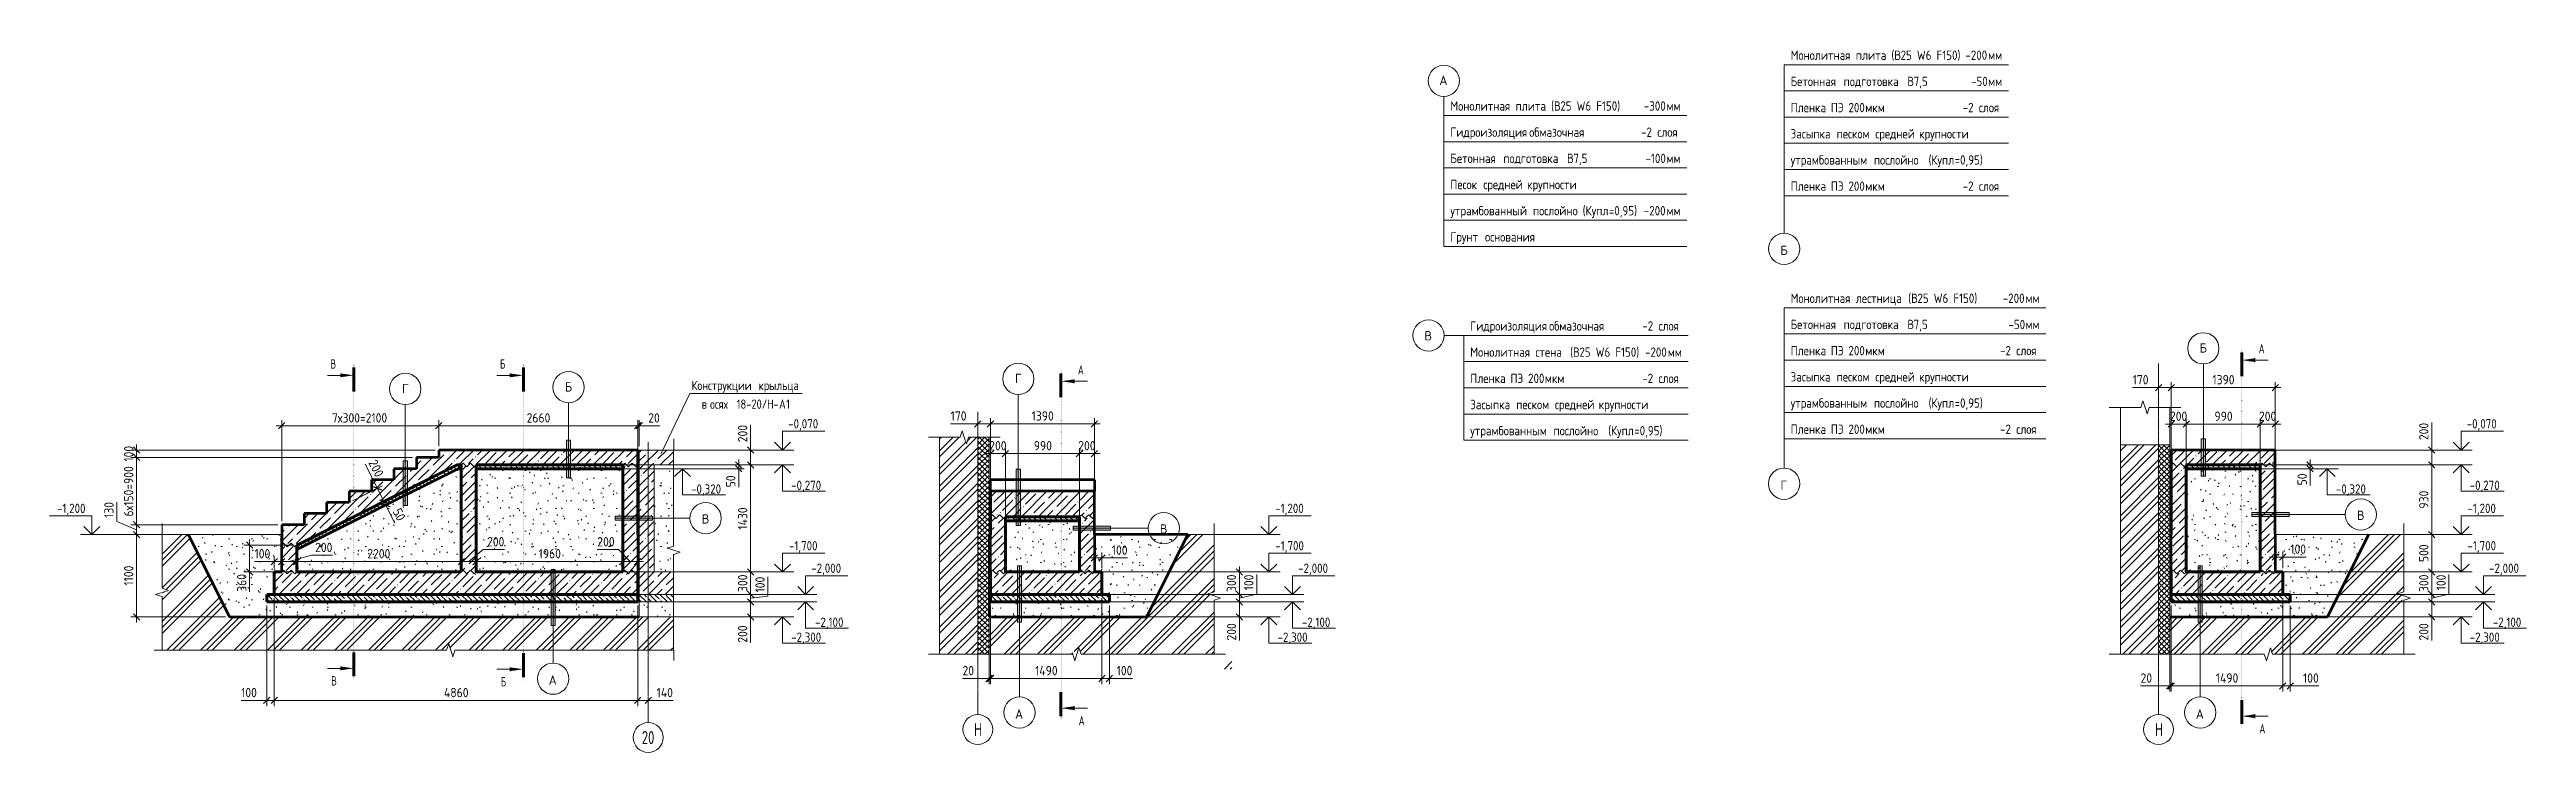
# Model space of a CAD drawing. Header units: millimetres. Extents: x 27128 to 91146, y -4112 to 79300.
# Drawn here: x 58032 to 91146, y -4112 to 5282 of the extents above.
import ezdxf

# ---------------------------------------------------------------- set-up
doc = ezdxf.new("R2010")
doc.units = ezdxf.units.MM
doc.linetypes.add('02 Штрихпунктирная _20 мм_', pattern=[25, 20, -2.5, 0, -2.5])
doc.linetypes.add('04 Пунктир 10мм', pattern=[10, 0, -10])
for name, color, linetype, lineweight in [('AA_Dim', 7, 'Continuous', 9), ('AA_Dim-50', 7, 'Continuous', 9), ('AA_Linii', 7, 'Continuous', 9), ('AA_Oformlenie', 7, 'Continuous', 9), ('AA_Razrez', 7, 'Continuous', 9), ('AA_Vinoska', 7, 'Continuous', 9), ('AA_Visotnaya otmetka', 7, 'Continuous', 9), ('AF_Stena', 7, 'Continuous', 9), ('Оси', 7, 'Continuous', 9)]:
    doc.layers.add(name, color=color, linetype=linetype, lineweight=lineweight)
for name, color, linetype, lineweight, true_color in [('AF_Okno', 7, 'Continuous', 20, 0xff9d3c), ('AF_Perekritie', 7, 'Continuous', 60, 0x006a35), ('AF_Perekritie_Грунт', 7, 'Continuous', 60, 0x006a35), ('AF_Perekritie_Опалубка', 7, 'Continuous', 60, 0x006a35), ('AF_Stena_Опалубка', 7, 'Continuous', 20, 0x0063c6), ('KR_Fundament', 7, 'Continuous', 20, 0x804000)]:
    doc.layers.add(name, color=color, linetype=linetype, lineweight=lineweight, true_color=true_color)
doc.styles.add('GOST Common', font='GOST_Common.ttf', dxfattribs={"width": 0.85, "height": 125})
doc.styles.add('GOST Common_1', font='GOST_Common.ttf', dxfattribs={"height": 125})
doc.styles.add('ISOCPEUR', font='isocpeur.TTF', dxfattribs={"width": 0.7, "height": 125})
doc.styles.add('ISOCPEUR_1', font='isocpeur.TTF', dxfattribs={"width": 0.9, "height": 125})
doc.styles.add('ISOCPEUR_2', font='isocpeur.TTF', dxfattribs={"width": 0.85, "height": 125})
doc.styles.add('ISOCPEUR_3', font='isocpeur.TTF', dxfattribs={"width": 0.7, "height": 175})
doc.dimstyles.new('00_Точн_3_знака__прозр_', dxfattribs={"dimscale": 304.8, "dimtxt": 125.344371, "dimasz": 0.278871, "dimexe": 0.246063, "dimexo": 0.164042, "dimgap": 0.016404, "dimtad": 1, "dimdec": 3, "dimrnd": 0.001, "dimdsep": 46, "dimtxsty": 'ISOCPEUR_1', "dimblk1": 'OBLIQUE', "dimblk2": 'OBLIQUE', "dimsah": 1, "dimcen": 0.09, "dimdle": 0.246063, "dimazin": 0, "dimtfac": 1, "dimtdec": 4, "dimtix": 1, "dimtmove": 1, "dimatfit": 3, "dimfxl": 1, "dimtvp": 1, "dimtolj": 1, "dimtzin": 0, "dimlwd": 18, "dimlwe": 18, "dimarcsym": 2})
doc.dimstyles.new('00_Точн_3_знака__прозр__1', dxfattribs={"dimscale": 304.8, "dimtxt": 125.344371, "dimasz": 0.278871, "dimexe": 0.246063, "dimexo": 0.164042, "dimgap": 0.016404, "dimtad": 1, "dimdec": 3, "dimrnd": 0.001, "dimdsep": 46, "dimtxsty": 'ISOCPEUR_1', "dimblk1": 'OBLIQUE', "dimblk2": 'OBLIQUE', "dimsah": 1, "dimcen": 0.09, "dimdle": 0.246063, "dimazin": 0, "dimtfac": 1, "dimtdec": 4, "dimtix": 1, "dimtmove": 0, "dimatfit": 3, "dimfxl": 1, "dimtvp": 1, "dimtolj": 1, "dimtzin": 0, "dimlwd": 18, "dimlwe": 18, "dimarcsym": 2})
pattern_1 = [(45, (63471.19, -750), (-112.253, 112.253), []), (45, (63583.44, -750), (-112.253, 112.253), [198.438, -39.688, 1.676, -38.011])]
pattern_2 = [(135, (63471.19, -750), (-70.0036, -70.0036), [99, -16.5, 3.3, -16.5]), (135, (63471.19, -680.04), (-70.0036, -70.0036), [])]
pattern_3 = [(0, (63471.19, -750), (406.4, 101.6), [16.764, -288.036, 16.764, -288.036, -1625.6]), (0, (63471.19, -750), (406.4, 101.6), [-609.6, 16.764, -592.836, 16.764, -288.036, -711.2]), (0, (63471.19, -750), (406.4, 101.6), [-1524, 16.764, -186.436, 16.764, -491.236]), (120, (63623.59, -699.2), (-291.1882, 301.1527), [16.764, -288.036, 16.764, -288.036, -1625.6]), (120, (63623.59, -699.2), (-291.1882, 301.1527), [-609.6, 16.764, -592.836, 16.764, -288.036, -711.2]), (120, (63623.59, -699.2), (-291.1882, 301.1527), [-1524, 16.764, -186.436, 16.764, -491.236]), (240, (63674.39, -496), (-115.2118, -402.7527), [16.764, -288.036, 16.764, -288.036, -1625.6]), (240, (63674.39, -496), (-115.2118, -402.7527), [-609.6, 16.764, -592.836, 16.764, -288.036, -711.2]), (240, (63674.39, -496), (-115.2118, -402.7527), [-1524, 16.764, -186.436, 16.764, -491.236])]
pattern_4 = [(45, (71276.76, -150), (-112.253, 112.253), []), (45, (71389.02, -150), (-112.253, 112.253), [198.438, -39.688, 1.676, -38.011])]
pattern_5 = [(135, (71276.76, -150), (-70.0036, -70.0036), [99, -16.5, 3.3, -16.5]), (135, (71276.76, -80.04), (-70.0036, -70.0036), [])]
pattern_6 = [(0, (71276.76, -150), (406.4, 101.6), [16.764, -288.036, 16.764, -288.036, -1625.6]), (0, (71276.76, -150), (406.4, 101.6), [-609.6, 16.764, -592.836, 16.764, -288.036, -711.2]), (0, (71276.76, -150), (406.4, 101.6), [-1524, 16.764, -186.436, 16.764, -491.236]), (120, (71429.16, -99.2), (-291.1882, 301.1527), [16.764, -288.036, 16.764, -288.036, -1625.6]), (120, (71429.16, -99.2), (-291.1882, 301.1527), [-609.6, 16.764, -592.836, 16.764, -288.036, -711.2]), (120, (71429.16, -99.2), (-291.1882, 301.1527), [-1524, 16.764, -186.436, 16.764, -491.236]), (240, (71479.96, 104), (-115.2118, -402.7527), [16.764, -288.036, 16.764, -288.036, -1625.6]), (240, (71479.96, 104), (-115.2118, -402.7527), [-609.6, 16.764, -592.836, 16.764, -288.036, -711.2]), (240, (71479.96, 104), (-115.2118, -402.7527), [-1524, 16.764, -186.436, 16.764, -491.236])]
pattern_7 = [(45, (88636.27, -150), (-112.253, 112.253), []), (45, (88748.52, -150), (-112.253, 112.253), [198.438, -39.688, 1.676, -38.011])]
pattern_8 = [(135, (88636.27, -150), (-70.0036, -70.0036), [99, -16.5, 3.3, -16.5]), (135, (88636.27, -80.04), (-70.0036, -70.0036), [])]
pattern_9 = [(0, (88636.27, -150), (406.4, 101.6), [16.764, -288.036, 16.764, -288.036, -1625.6]), (0, (88636.27, -150), (406.4, 101.6), [-609.6, 16.764, -592.836, 16.764, -288.036, -711.2]), (0, (88636.27, -150), (406.4, 101.6), [-1524, 16.764, -186.436, 16.764, -491.236]), (120, (88788.67, -99.2), (-291.1882, 301.1527), [16.764, -288.036, 16.764, -288.036, -1625.6]), (120, (88788.67, -99.2), (-291.1882, 301.1527), [-609.6, 16.764, -592.836, 16.764, -288.036, -711.2]), (120, (88788.67, -99.2), (-291.1882, 301.1527), [-1524, 16.764, -186.436, 16.764, -491.236]), (240, (88839.47, 104), (-115.2118, -402.7527), [16.764, -288.036, 16.764, -288.036, -1625.6]), (240, (88839.47, 104), (-115.2118, -402.7527), [-609.6, 16.764, -592.836, 16.764, -288.036, -711.2]), (240, (88839.47, 104), (-115.2118, -402.7527), [-1524, 16.764, -186.436, 16.764, -491.236])]

msp = doc.modelspace()

# ---------------------------------------------------------------- texts
at = {"layer": 'AA_Razrez', "char_height": 125, "attachment_point": 1, "style": 'ISOCPEUR'}
for s, insert, width in [('\\fISOCPEUR|b0|i0|c204|p34|;\\W.7;А', (87566.5085, 1345.7403), 95.400812), ('\\fISOCPEUR|b0|i0|c204|p34|;\\W.7;В', (61788.5869, 1142.4396), 84.177187), ('\\fISOCPEUR|b0|i0|c204|p34|;\\W.7;Б', (64054.5528, 1142.4396), 84.177187), ('\\fISOCPEUR|b0|i0|c204|p34|;\\W.7;А', (71780.7817, 1063.8897), 95.400812), ('\\fISOCPEUR|b0|i0|c204|p34|;\\W.7;В', (61798.174, -3092.0707), 84.177187), ('\\fISOCPEUR|b0|i0|c204|p34|;\\W.7;Б', (64064.1399, -3103.7367), 84.177187), ('\\fISOCPEUR|b0|i0|c204|p34|;\\W.7;А', (71790.3688, -3624.0781), 95.400812), ('\\fISOCPEUR|b0|i0|c204|p34|;\\W.7;А', (87576.0956, -3730.8203), 95.400812)]:
    msp.add_mtext(s, dxfattribs=dict(at, insert=insert, width=width))
at = {"layer": 'AA_Vinoska', "char_height": 125, "attachment_point": 1}
for s, insert, width, style in [('Монолитная', (81308.6141, 5268.9844), 977.858328, 'ISOCPEUR_2'), ('\\fISOCPEUR|b0|i0|c204|p34|;\\W.85; ', (82115.4279, 5268.9844), 78.364953, 'ISOCPEUR_2'), ('плита', (82180.0855, 5268.9844), 494.039922, 'ISOCPEUR_2'), (' (', (82587.7092, 5268.9844), 129.472531, 'ISOCPEUR_2'), ('\\fISOCPEUR|b0|i0|c204|p34|;\\W.85;В', (82694.5347, 5268.9844), 102.215156, 'ISOCPEUR_2'), ('25 W6 F150)', (82778.8706, 5268.9844), 967.636812, 'ISOCPEUR_2'), ('-200', (83645.4813, 5268.9844), 367.974562, 'ISOCPEUR_2'), ('мм', (83949.0907, 5268.9844), 204.430312, 'ISOCPEUR_2'), ('\\fGOST Common|b0|i0|c204|p34|;А', (76612.8207, 4933.2687), 136.286875, 'GOST Common_1'), ('Бетонная', (81308.6141, 4918.9844), 780.242359, 'ISOCPEUR_2'), ('\\fISOCPEUR|b0|i0|c204|p34|;\\W.85; ', (81952.3785, 4918.9844), 78.364953, 'ISOCPEUR_2'), ('подготовка', (82017.036, 4918.9844), 954.008125, 'ISOCPEUR_2'), ('\\fISOCPEUR|b0|i0|c204|p34|;\\W.85; ', (82804.1714, 4918.9844), 78.364953, 'ISOCPEUR_2'), ('\\fISOCPEUR|b0|i0|c204|p34|;\\W.85;В', (82868.829, 4918.9844), 102.215156, 'ISOCPEUR_2'), ('7,5', (82953.1649, 4918.9844), 228.280516, 'ISOCPEUR_2'), ('-50', (83721.1313, 4918.9844), 275.980922, 'ISOCPEUR_2'), ('мм', (83948.8383, 4918.9844), 204.430312, 'ISOCPEUR_2'), ('Монолитная', (76759.4134, 4590.4925), 977.858328, 'ISOCPEUR_2'), ('\\fISOCPEUR|b0|i0|c204|p34|;\\W.85; ', (77566.2272, 4590.4925), 78.364953, 'ISOCPEUR_2'), ('плита', (77630.8847, 4590.4925), 494.039922, 'ISOCPEUR_2'), (' (', (78038.5084, 4590.4925), 129.472531, 'ISOCPEUR_2'), ('\\fISOCPEUR|b0|i0|c204|p34|;\\W.85;В', (78145.334, 4590.4925), 102.215156, 'ISOCPEUR_2'), ('25 W6 F150)', (78229.6699, 4590.4925), 967.636812, 'ISOCPEUR_2'), ('-300', (79346.2806, 4590.4925), 367.974562, 'ISOCPEUR_2'), ('мм', (79649.8899, 4590.4925), 204.430312, 'ISOCPEUR_2'), ('Пленка', (81308.6141, 4568.9844), 572.404875, 'ISOCPEUR_2'), ('\\fISOCPEUR|b0|i0|c204|p34|;\\W.85; ', (81780.8954, 4568.9844), 78.364953, 'ISOCPEUR_2'), ('ПЭ', (81845.5529, 4568.9844), 204.430312, 'ISOCPEUR_2'), (' 200', (82014.2248, 4568.9844), 354.345875, 'ISOCPEUR_2'), ('мкм', (82306.5894, 4568.9844), 296.423953, 'ISOCPEUR_2'), ('-2 ', (83608.9313, 4568.9844), 262.352234, 'ISOCPEUR_2'), ('слоя', (83825.3936, 4568.9844), 354.345875, 'ISOCPEUR_2'), ('Гидроизоляция', (76759.4134, 4240.4925), 1199.3245, 'ISOCPEUR_2'), ('\\fISOCPEUR|b0|i0|c204|p34|;\\W.85; ', (77748.955, 4240.4925), 78.364953, 'ISOCPEUR_2'), ('обмазочная', (77813.6126, 4240.4925), 943.786609, 'ISOCPEUR_2'), ('-2 ', (79309.7306, 4240.4925), 262.352234, 'ISOCPEUR_2'), ('слоя', (79526.1928, 4240.4925), 354.345875, 'ISOCPEUR_2'), ('Засыпка', (81308.6141, 4218.9844), 667.805687, 'ISOCPEUR_2'), ('\\fISOCPEUR|b0|i0|c204|p34|;\\W.85; ', (81859.6089, 4218.9844), 78.364953, 'ISOCPEUR_2'), ('песком', (81924.2665, 4218.9844), 548.554672, 'ISOCPEUR_2'), ('\\fISOCPEUR|b0|i0|c204|p34|;\\W.85; ', (82376.8693, 4218.9844), 78.364953, 'ISOCPEUR_2'), ('средней', (82441.5269, 4218.9844), 630.326797, 'ISOCPEUR_2'), ('\\fISOCPEUR|b0|i0|c204|p34|;\\W.85; ', (82961.5985, 4218.9844), 78.364953, 'ISOCPEUR_2'), ('крупности', (83026.2561, 4218.9844), 838.164281, 'ISOCPEUR_2'), ('Бетонная', (76759.4134, 3890.4925), 780.242359, 'ISOCPEUR_2'), ('\\fISOCPEUR|b0|i0|c204|p34|;\\W.85; ', (77403.1777, 3890.4925), 78.364953, 'ISOCPEUR_2'), ('подготовка', (77467.8353, 3890.4925), 954.008125, 'ISOCPEUR_2'), ('\\fISOCPEUR|b0|i0|c204|p34|;\\W.85; ', (78254.9707, 3890.4925), 78.364953, 'ISOCPEUR_2'), ('\\fISOCPEUR|b0|i0|c204|p34|;\\W.85;В', (78319.6282, 3890.4925), 102.215156, 'ISOCPEUR_2'), ('7,5', (78403.9642, 3890.4925), 228.280516, 'ISOCPEUR_2'), ('-100', (79368.8056, 3890.4925), 340.717187, 'ISOCPEUR_2'), ('мм', (79649.9254, 3890.4925), 204.430312, 'ISOCPEUR_2'), ('утрамбованным', (81308.6141, 3868.9844), 1270.875109, 'ISOCPEUR_2'), ('\\fISOCPEUR|b0|i0|c204|p34|;\\W.85; ', (82357.191, 3868.9844), 78.364953, 'ISOCPEUR_2'), ('послойно', (82421.8485, 3868.9844), 722.320437, 'ISOCPEUR_2'), ('  (', (83017.8225, 3868.9844), 207.837484, 'ISOCPEUR_2'), ('Купл', (83189.3055, 3868.9844), 378.196078, 'ISOCPEUR_2'), ('=0,95)', (83501.3485, 3868.9844), 463.375375, 'ISOCPEUR_2'), ('Песок', (76759.4134, 3540.4925), 456.561031, 'ISOCPEUR_2'), ('\\fISOCPEUR|b0|i0|c204|p34|;\\W.85; ', (77136.1139, 3540.4925), 78.364953, 'ISOCPEUR_2'), ('средней', (77200.7715, 3540.4925), 630.326797, 'ISOCPEUR_2'), ('\\fISOCPEUR|b0|i0|c204|p34|;\\W.85; ', (77720.8431, 3540.4925), 78.364953, 'ISOCPEUR_2'), ('крупности', (77785.5006, 3540.4925), 838.164281, 'ISOCPEUR_2'), ('Пленка', (81308.6141, 3518.9844), 572.404875, 'ISOCPEUR_2'), ('\\fISOCPEUR|b0|i0|c204|p34|;\\W.85; ', (81780.8954, 3518.9844), 78.364953, 'ISOCPEUR_2'), ('ПЭ', (81845.5529, 3518.9844), 204.430312, 'ISOCPEUR_2'), (' 200', (82014.2248, 3518.9844), 354.345875, 'ISOCPEUR_2'), ('мкм', (82306.5894, 3518.9844), 296.423953, 'ISOCPEUR_2'), ('-2 ', (83608.9313, 3518.9844), 262.352234, 'ISOCPEUR_2'), ('слоя', (83825.3936, 3518.9844), 354.345875, 'ISOCPEUR_2'), ('утрамбованный', (76759.4134, 3190.4925), 1260.653594, 'ISOCPEUR_2'), ('\\fISOCPEUR|b0|i0|c204|p34|;\\W.85; ', (77799.5566, 3190.4925), 78.364953, 'ISOCPEUR_2'), ('послойно', (77864.2142, 3190.4925), 722.320438, 'ISOCPEUR_2'), (' (', (78460.1881, 3190.4925), 129.472531, 'ISOCPEUR_2'), ('Купл', (78567.0136, 3190.4925), 378.196078, 'ISOCPEUR_2'), ('=0,95)', (78879.0566, 3190.4925), 463.375375, 'ISOCPEUR_2'), ('-200', (79346.2806, 3190.4925), 367.974562, 'ISOCPEUR_2'), ('мм', (79649.8899, 3190.4925), 204.430312, 'ISOCPEUR_2'), ('Грунт', (76759.4134, 2840.4925), 483.818406, 'ISOCPEUR_2'), ('\\fISOCPEUR|b0|i0|c204|p34|;\\W.85; ', (77158.6035, 2840.4925), 78.364953, 'ISOCPEUR_2'), ('основания', (77223.261, 2840.4925), 824.535594, 'ISOCPEUR_2'), ('\\fGOST Common|b0|i0|c204|p34|;Б', (81171.8721, 2662.3833), 120.253125, 'GOST Common_1'), ('Монолитная', (81308.6141, 2020.6302), 977.858328, 'ISOCPEUR_2'), ('\\fISOCPEUR|b0|i0|c204|p34|;\\W.85; ', (82115.4279, 2020.6302), 78.364953, 'ISOCPEUR_2'), (' (', (82812.605, 2020.6302), 129.472531, 'ISOCPEUR_2'), ('\\fISOCPEUR|b0|i0|c204|p34|;\\W.85;В', (82919.4305, 2020.6302), 102.215156, 'ISOCPEUR_2'), ('25 W6 F150)', (83003.7665, 2020.6302), 967.636812, 'ISOCPEUR_2'), ('-200', (84145.4813, 2020.6302), 367.974562, 'ISOCPEUR_2'), ('Бетонная', (81308.6141, 1670.6302), 780.242359, 'ISOCPEUR_2'), ('\\fISOCPEUR|b0|i0|c204|p34|;\\W.85; ', (81952.3785, 1670.6302), 78.364953, 'ISOCPEUR_2'), ('лестница', (82180.0855, 2020.6302), 766.613672, 'ISOCPEUR_2'), ('\\fISOCPEUR|b0|i0|c204|p34|;\\W.85; ', (82804.1714, 1670.6302), 78.364953, 'ISOCPEUR_2'), ('\\fISOCPEUR|b0|i0|c204|p34|;\\W.85;В', (82868.829, 1670.6302), 102.215156, 'ISOCPEUR_2'), ('7,5', (82953.1649, 1670.6302), 228.280516, 'ISOCPEUR_2'), ('-50', (84221.1313, 1670.6302), 275.980922, 'ISOCPEUR_2'), ('мм', (84449.0907, 2020.6302), 204.430312, 'ISOCPEUR_2'), ('\\fGOST Common|b0|i0|c204|p34|;В', (76413.6293, 1519.2759), 124.261562, 'GOST Common_1'), ('Гидроизоляция', (77025.331, 1650.6302), 1199.3245, 'ISOCPEUR_2'), ('\\fISOCPEUR|b0|i0|c204|p34|;\\W.85; ', (78014.8727, 1650.6302), 78.364953, 'ISOCPEUR_2'), ('обмазочная', (78079.5302, 1650.6302), 943.786609, 'ISOCPEUR_2'), ('-2 ', (79325.6482, 1650.6302), 262.352234, 'ISOCPEUR_2'), ('слоя', (79542.1104, 1650.6302), 354.345875, 'ISOCPEUR_2'), ('подготовка', (82017.036, 1670.6302), 954.008125, 'ISOCPEUR_2'), ('мм', (84448.8383, 1670.6302), 204.430312, 'ISOCPEUR_2'), ('\\fGOST Common|b0|i0|c204|p34|;Б', (86776.3645, 1356.7355), 120.253125, 'GOST Common_1'), ('Монолитная', (77025.331, 1300.6302), 977.858328, 'ISOCPEUR_2'), ('\\fISOCPEUR|b0|i0|c204|p34|;\\W.85; ', (77832.1448, 1300.6302), 78.364953, 'ISOCPEUR_2'), ('стена', (77896.8024, 1300.6302), 480.411234, 'ISOCPEUR_2'), (' (', (78293.1813, 1300.6302), 129.472531, 'ISOCPEUR_2'), ('\\fISOCPEUR|b0|i0|c204|p34|;\\W.85;В', (78400.0068, 1300.6302), 102.215156, 'ISOCPEUR_2'), ('25 W6 F150)', (78484.3427, 1300.6302), 967.636812, 'ISOCPEUR_2'), ('-200', (79362.1982, 1300.6302), 367.974562, 'ISOCPEUR_2'), ('мм', (79665.8076, 1300.6302), 204.430312, 'ISOCPEUR_2'), ('Пленка', (81308.6141, 1320.6302), 572.404875, 'ISOCPEUR_2'), ('\\fISOCPEUR|b0|i0|c204|p34|;\\W.85; ', (81780.8954, 1320.6302), 78.364953, 'ISOCPEUR_2'), ('ПЭ', (81845.5529, 1320.6302), 204.430312, 'ISOCPEUR_2'), (' 200', (82014.2248, 1320.6302), 354.345875, 'ISOCPEUR_2'), ('мкм', (82306.5894, 1320.6302), 296.423953, 'ISOCPEUR_2'), ('-2 ', (84108.9313, 1320.6302), 262.352234, 'ISOCPEUR_2'), ('слоя', (84325.3936, 1320.6302), 354.345875, 'ISOCPEUR_2'), ('\\fGOST Common|b0|i0|c204|p34|;Г', (62742.6924, 813.7391), 108.227812, 'GOST Common_1'), ('\\fGOST Common|b0|i0|c204|p34|;Б', (64920.6311, 836.6855), 120.253125, 'GOST Common_1'), ('Конструкции', (66614.63, 855.5342), 1042.594594, 'GOST Common'), ('\\fGOST Common|b0|i0|c204|p34|;\\W.85; ', (67474.8565, 855.5342), 44.293234, 'GOST Common'), ('крыльца', (67511.4021, 855.5342), 674.620031, 'GOST Common'), ('\\fGOST Common|b0|i0|c204|p34|;Г', (70938.1657, 949.7305), 108.227812, 'GOST Common_1'), ('Пленка', (77025.331, 950.6302), 572.404875, 'ISOCPEUR_2'), ('\\fISOCPEUR|b0|i0|c204|p34|;\\W.85; ', (77497.6123, 950.6302), 78.364953, 'ISOCPEUR_2'), ('ПЭ', (77562.2698, 950.6302), 204.430312, 'ISOCPEUR_2'), (' 200', (77730.9417, 950.6302), 354.345875, 'ISOCPEUR_2'), ('мкм', (78023.3063, 950.6302), 296.423953, 'ISOCPEUR_2'), ('-2 ', (79325.6482, 950.6302), 262.352234, 'ISOCPEUR_2'), ('слоя', (79542.1104, 950.6302), 354.345875, 'ISOCPEUR_2'), ('Засыпка', (81308.6141, 970.6302), 667.805687, 'ISOCPEUR_2'), ('\\fISOCPEUR|b0|i0|c204|p34|;\\W.85; ', (81859.6089, 970.6302), 78.364953, 'ISOCPEUR_2'), ('песком', (81924.2665, 970.6302), 548.554672, 'ISOCPEUR_2'), ('\\fISOCPEUR|b0|i0|c204|p34|;\\W.85; ', (82376.8693, 970.6302), 78.364953, 'ISOCPEUR_2'), ('средней', (82441.5269, 970.6302), 630.326797, 'ISOCPEUR_2'), ('\\fISOCPEUR|b0|i0|c204|p34|;\\W.85; ', (82961.5985, 970.6302), 78.364953, 'ISOCPEUR_2'), ('крупности', (83026.2561, 970.6302), 838.164281, 'ISOCPEUR_2'), ('\\fGOST Common|b0|i0|c204|p34|;\\W.85;в', (66749.5675, 605.5342), 91.993641, 'GOST Common'), ('\\fGOST Common|b0|i0|c204|p34|;\\W.85; ', (66825.4698, 605.5342), 44.293234, 'GOST Common'), ('осях', (66862.0154, 605.5342), 354.345875, 'GOST Common'), (' 18-20/', (67154.38, 605.5342), 568.997703, 'GOST Common'), ('\\fGOST Common|b0|i0|c204|p34|;\\W.85;Н', (67623.85, 605.5342), 102.215156, 'GOST Common'), ('\\fGOST Common|b0|i0|c204|p34|;\\W.85;-', (67708.1859, 605.5342), 91.993641, 'GOST Common'), ('\\fGOST Common|b0|i0|c204|p34|;\\W.85;А', (67784.0883, 605.5342), 115.843844, 'GOST Common'), ('\\fGOST Common|b0|i0|c204|p34|;\\W.85;1', (67879.669, 605.5342), 64.736266, 'GOST Common'), ('Засыпка', (77025.331, 600.6302), 667.805687, 'ISOCPEUR_2'), ('\\fISOCPEUR|b0|i0|c204|p34|;\\W.85; ', (77576.3258, 600.6302), 78.364953, 'ISOCPEUR_2'), ('песком', (77640.9834, 600.6302), 548.554672, 'ISOCPEUR_2'), ('\\fISOCPEUR|b0|i0|c204|p34|;\\W.85; ', (78093.5862, 600.6302), 78.364953, 'ISOCPEUR_2'), ('средней', (78158.2438, 600.6302), 630.326797, 'ISOCPEUR_2'), ('\\fISOCPEUR|b0|i0|c204|p34|;\\W.85; ', (78678.3154, 600.6302), 78.364953, 'ISOCPEUR_2'), ('крупности', (78742.9729, 600.6302), 838.164281, 'ISOCPEUR_2'), ('утрамбованным', (81308.6141, 620.6302), 1270.875109, 'ISOCPEUR_2'), ('\\fISOCPEUR|b0|i0|c204|p34|;\\W.85; ', (82357.191, 620.6302), 78.364953, 'ISOCPEUR_2'), ('послойно', (82421.8485, 620.6302), 722.320437, 'ISOCPEUR_2'), ('  (', (83017.8225, 620.6302), 207.837484, 'ISOCPEUR_2'), ('Купл', (83189.3055, 620.6302), 378.196078, 'ISOCPEUR_2'), ('=0,95)', (83501.3485, 620.6302), 463.375375, 'ISOCPEUR_2'), ('утрамбованным', (77025.331, 250.6302), 1270.875109, 'ISOCPEUR_2'), ('\\fISOCPEUR|b0|i0|c204|p34|;\\W.85; ', (78073.9078, 250.6302), 78.364953, 'ISOCPEUR_2'), ('послойно', (78138.5654, 250.6302), 722.320437, 'ISOCPEUR_2'), ('  (', (78734.5393, 250.6302), 207.837484, 'ISOCPEUR_2'), ('Купл', (78906.0224, 250.6302), 378.196078, 'ISOCPEUR_2'), ('=0,95)', (79218.0654, 250.6302), 463.375375, 'ISOCPEUR_2'), ('Пленка', (81308.6141, 270.6302), 572.404875, 'ISOCPEUR_2'), ('\\fISOCPEUR|b0|i0|c204|p34|;\\W.85; ', (81780.8954, 270.6302), 78.364953, 'ISOCPEUR_2'), ('ПЭ', (81845.5529, 270.6302), 204.430312, 'ISOCPEUR_2'), (' 200', (82014.2248, 270.6302), 354.345875, 'ISOCPEUR_2'), ('мкм', (82306.5894, 270.6302), 296.423953, 'ISOCPEUR_2'), ('-2 ', (84108.9313, 270.6302), 262.352234, 'ISOCPEUR_2'), ('слоя', (84325.3936, 270.6302), 354.345875, 'ISOCPEUR_2'), ('\\fGOST Common|b0|i0|c204|p34|;Г', (81173.5352, -477.4018), 108.227812, 'GOST Common_1'), ('\\fGOST Common|b0|i0|c204|p34|;В', (66751.451, -928.326), 124.261562, 'GOST Common_1'), ('\\fGOST Common|b0|i0|c204|p34|;В', (88880.3401, -879.3005), 124.261562, 'GOST Common_1'), ('\\fGOST Common|b0|i0|c204|p34|;В', (72875.8807, -1062.129), 124.261562, 'GOST Common_1'), ('\\fGOST Common|b0|i0|c204|p34|;А', (64704.8348, -3082.617), 136.286875, 'GOST Common_1'), ('\\fGOST Common|b0|i0|c204|p34|;А', (70940.1213, -3535.156), 136.286875, 'GOST Common_1'), ('\\fGOST Common|b0|i0|c204|p34|;А', (86725.8481, -3535.156), 136.286875, 'GOST Common_1')]:
    msp.add_mtext(s, dxfattribs=dict(at, insert=insert, width=width, style=style))
at = {"layer": 'AA_Visotnaya otmetka', "color": 92, "true_color": 0x00cc00, "char_height": 125, "attachment_point": 1, "line_spacing_factor": 1.135194, "style": 'ISOCPEUR_2'}
for s, insert, width in [('-0,070', (67906.4312, 342.8398), 479.798668), ('-0,070', (90347.1065, 342.8398), 479.798668), ('-1,200', (58132.418, -787.1602), 454.22946), ('-1,200', (74419.4066, -787.1602), 454.22946), ('-1,200', (90357.7604, -787.1602), 454.22946), ('-1,700', (67917.0851, -1287.1602), 454.22946), ('-1,700', (74419.4066, -1287.1602), 454.22946), ('-1,700', (90357.7604, -1287.1602), 454.22946), ('-2,000', (68214.9306, -1587.1602), 479.798668), ('-2,000', (74724.2494, -1587.1602), 479.798668), ('-2,000', (90646.1815, -1587.1602), 479.798668)]:
    msp.add_mtext(s, dxfattribs=dict(at, insert=insert, width=width))
at = {"layer": 'AA_Visotnaya otmetka', "char_height": 125, "attachment_point": 1, "line_spacing_factor": 1.135194, "style": 'ISOCPEUR_2'}
for s, insert, width in [('-0,320', (66608.3031, -528.659), 479.798668), ('-0,270', (67946.4312, -478.659), 479.798668), ('-0,320', (88598.1659, -528.659), 479.798668), ('-0,270', (90387.1065, -478.659), 479.798668), ('-2,100', (68265.5845, -2308.659), 454.22946), ('-2,100', (74774.9033, -2308.659), 454.22946), ('-2,100', (90696.8354, -2308.659), 454.22946), ('-2,300', (67946.4312, -2508.659), 479.798668), ('-2,300', (74448.7527, -2508.659), 479.798668), ('-2,300', (90387.1065, -2508.659), 479.798668)]:
    msp.add_mtext(s, dxfattribs=dict(at, insert=insert, width=width))
at = {"layer": 'Оси', "char_height": 175, "attachment_point": 1, "style": 'ISOCPEUR_3'}
for s, insert, width in [('20', (65949.9684, -3825.4259), 207.637062), ('\\fISOCPEUR|b0|i0|c204|p34|;\\W.7;Н', (70391.8595, -3718.5698), 120.653969), ('\\fISOCPEUR|b0|i0|c204|p34|;\\W.7;Н', (86177.5863, -3718.5698), 120.653969)]:
    msp.add_mtext(s, dxfattribs=dict(at, insert=insert, width=width))

# ---------------------------------------------------------------- blocks, each defined once
blk = doc.blocks.new('Ktcnybwf - Лестница-3686718-А-А Опл')
at = {"layer": 'AF_Perekritie', "lineweight": 9}
h = blk.add_hatch(dxfattribs=at)
h.set_pattern_fill('FP_4', style=0, pattern_type=2)
h.set_pattern_definition([(45, (-31944.48, -750), (-112.253, 112.253), []), (45, (-31832.23, -750), (-112.253, 112.253), [198.438, -39.688, 1.676, -38.011])])
h.paths.add_polyline_path([(-34080, -1344), (-31933, -270), (-31880, -270), (-31880, -70), (-32180, -70), (-32180, -170), (-32480, -170), (-32480, -320), (-32780, -320), (-32780, -470), (-33080, -470), (-33080, -620), (-33380, -620), (-33380, -770), (-33680, -770), (-33680, -920), (-33980, -920), (-33980, -1070), (-34280, -1070), (-34280, -1320), (-34080, -1320), (-34080, -1340)])
at = {"layer": 'AF_Perekritie'}
for p, q in [((-34080, -1344), (-31933, -270)), ((-32480, -320), (-32780, -320)), ((-32780, -320), (-32780, -470)), ((-32180, -170), (-32480, -170)), ((-32480, -170), (-32480, -320)), ((-31880, -70), (-32180, -70)), ((-32180, -70), (-32180, -170)), ((-31933, -270), (-31880, -270)), ((-33080, -620), (-33380, -620)), ((-33380, -620), (-33380, -770)), ((-32780, -470), (-33080, -470)), ((-33080, -470), (-33080, -620)), ((-33680, -920), (-33980, -920)), ((-33980, -920), (-33980, -1070)), ((-33380, -770), (-33680, -770)), ((-33680, -770), (-33680, -920)), ((-33980, -1070), (-34280, -1070)), ((-34280, -1070), (-34280, -1340)), ((-34080, -1340), (-34080, -1344))]:
    blk.add_line(p, q, dxfattribs=at)
blk = doc.blocks.new('Сущ песок крыльца 6 - Сущ песок крыльца 6-3862821-А-А Опл')
at = {"layer": 'KR_Fundament', "lineweight": 9}
h = blk.add_hatch(dxfattribs=at)
h.set_pattern_fill('FP_7', style=0, pattern_type=2)
h.set_pattern_definition([(0, (-31944.48, -750), (406.4, 101.6), [16.764, -288.036, 16.764, -288.036, -1625.6]), (0, (-31944.48, -750), (406.4, 101.6), [-609.6, 16.764, -592.836, 16.764, -288.036, -711.2]), (0, (-31944.48, -750), (406.4, 101.6), [-1524, 16.764, -186.436, 16.764, -491.236]), (120, (-31792.08, -699.2), (-291.1882, 301.1527), [16.764, -288.036, 16.764, -288.036, -1625.6]), (120, (-31792.08, -699.2), (-291.1882, 301.1527), [-609.6, 16.764, -592.836, 16.764, -288.036, -711.2]), (120, (-31792.08, -699.2), (-291.1882, 301.1527), [-1524, 16.764, -186.436, 16.764, -491.236]), (240, (-31741.28, -496), (-115.2118, -402.7527), [16.764, -288.036, 16.764, -288.036, -1625.6]), (240, (-31741.28, -496), (-115.2118, -402.7527), [-609.6, 16.764, -592.836, 16.764, -288.036, -711.2]), (240, (-31741.28, -496), (-115.2118, -402.7527), [-1524, 16.764, -186.436, 16.764, -491.236])])
h.paths.add_polyline_path([(-29300, -1700), (-29040, -1700), (-29040, -1464), (-29079, -1464), (-29079, -1408), (-29040, -1408), (-29126, -1380), (-29040, -1353), (-29040, -270), (-29300, -270), (-29300, -1408)])
at = {"layer": 'KR_Fundament'}
for p, q in [((-29040, -270), (-29300, -270)), ((-29300, -270), (-29300, -1700)), ((-29300, -1700), (-29040, -1700))]:
    blk.add_line(p, q, dxfattribs=at)
blk = doc.blocks.new('011_ЛинияОбрыва _ЭлУзла_Линия_ - Тип 1-3689518-А-А Опл')
at = {"layer": 'AA_Oformlenie'}
for p, q in [((-35880, -1200), (-35880, -1918)), ((-35880, -2029), (-35880, -2745))]:
    blk.add_line(p, q, dxfattribs=at)
blk = doc.blocks.new('011_ЛинияОбрыва _ЭлУзла_Линия_ - Тип 1-3711633-А-А Опл')
at = {"layer": 'AA_Oformlenie'}
for p, q in [((-35986, -2745), (-32075, -2745)), ((-31964, -2745), (-29040, -2745))]:
    blk.add_line(p, q, dxfattribs=at)
blk = doc.blocks.new('011_ЛинияОбрыва _ЭлУзла_Линия_ - Тип 1-3863014-А-А Опл')
at = {"layer": 'AA_Oformlenie'}
for p, q in [((-29040, -70), (-29040, -1353)), ((-29040, -1464), (-29040, -2745))]:
    blk.add_line(p, q, dxfattribs=at)
blk = doc.blocks.new('Последовательность узлов - 3мм масшт50 маскировка-904230-А-А Опл')
at = {"layer": 'AA_Oformlenie'}
for p, q in [((-34280, -1700), (-34255, -1675)), ((-34205, -1725), (-34255, -1675)), ((-34180, -1700), (-34205, -1725)), ((-34180, -1700), (-34155, -1675)), ((-34105, -1725), (-34155, -1675)), ((-34080, -1700), (-34105, -1725))]:
    blk.add_line(p, q, dxfattribs=at)
blk = doc.blocks.new('Ktcnybwf - Лестница-3686718-В-В Опл')
at = {"layer": 'AF_Perekritie', "lineweight": 9}
h = blk.add_hatch(dxfattribs=at)
h.set_pattern_fill('FP_10', style=0, pattern_type=2)
h.set_pattern_definition([(45, (77000.14, -150), (-112.253, 112.253), []), (45, (77112.4, -150), (-112.253, 112.253), [198.438, -39.688, 1.676, -38.011])])
h.paths.add_polyline_path([(76535, -961), (77525, -961), (77525, -940), (77725, -940), (77725, -620), (76335, -620), (76335, -940), (76535, -940)])
at = {"layer": 'AF_Perekritie'}
for p, q in [((76335, -620), (76335, -470)), ((77725, -470), (76335, -470)), ((76335, -620), (76335, -961)), ((77725, -620), (76335, -620)), ((77725, -620), (76335, -620)), ((77725, -470), (77725, -620)), ((77725, -961), (77725, -620)), ((76535, -961), (77525, -961))]:
    blk.add_line(p, q, dxfattribs=at)
blk = doc.blocks.new('011_ЛинияОбрыва _ЭлУзла_Линия_ - Тип 1-3697662-В-В Опл')
at = {"layer": 'AA_Oformlenie'}
for p, q in [((79325, -1200), (79325, -1965)), ((79325, -2076), (79325, -2800))]:
    blk.add_line(p, q, dxfattribs=at)
blk = doc.blocks.new('011_ЛинияОбрыва _ЭлУзла_Линия_ - Тип 1-3879947-В-В Опл')
at = {"layer": 'AA_Oformlenie'}
for p, q in [((77434, -2800), (75655, -2800)), ((79325, -2800), (77545, -2800))]:
    blk.add_line(p, q, dxfattribs=at)
blk = doc.blocks.new('011_ЛинияОбрыва _ЭлУзла_Линия_ - Тип 1-3696786-В-В Опл')
at = {"layer": 'AA_Oformlenie'}
for p, q in [((75929, 100), (75655, 100)), ((76315, 100), (76040, 100))]:
    blk.add_line(p, q, dxfattribs=at)
blk = doc.blocks.new('Последовательность узлов - 3мм масшт50 маскировка-904230-В-В Опл')
at = {"layer": 'AA_Oformlenie'}
for p, q in [((77525, -1700), (77550, -1675)), ((77600, -1725), (77550, -1675)), ((77625, -1700), (77600, -1725)), ((77625, -1700), (77650, -1675)), ((77700, -1725), (77650, -1675)), ((77725, -1700), (77700, -1725))]:
    blk.add_line(p, q, dxfattribs=at)
blk = doc.blocks.new('231_Отверстие прямоугольное _Окно_Стена_ - Проем сущ_-3880402-Б-Б Опл')
at = {"layer": 'AF_Okno', "color": 7, "lineweight": 9}
blk.add_line((75655, 0), (75655, 500), dxfattribs=at)
blk = doc.blocks.new('011_ЛинияОбрыва _ЭлУзла_Линия_ - Тип 1-3697662-Б-Б Опл')
at = {"layer": 'AA_Oformlenie'}
for p, q in [((79445, -1200), (79445, -1965)), ((79445, -2076), (79445, -2800))]:
    blk.add_line(p, q, dxfattribs=at)
blk = doc.blocks.new('011_ЛинияОбрыва _ЭлУзла_Линия_ - Тип 1-3697484-Б-Б Опл')
at = {"layer": 'AA_Oformlenie'}
for p, q in [((77579, -2800), (75655, -2800)), ((79595, -2800), (77690, -2800))]:
    blk.add_line(p, q, dxfattribs=at)
blk = doc.blocks.new('011_ЛинияОбрыва _ЭлУзла_Линия_ - Тип 1-3699179-Б-Б Опл')
at = {"layer": 'AA_Oformlenie'}
for p, q in [((75929, 500), (75655, 500)), ((76315, 500), (76040, 500))]:
    blk.add_line(p, q, dxfattribs=at)
blk = doc.blocks.new('Последовательность узлов - 3мм масшт50 маскировка-904230-Б-Б Опл')
at = {"layer": 'AA_Oformlenie'}
for p, q in [((76335, -270), (76360, -245)), ((76360, -245), (76410, -295)), ((76435, -270), (76410, -295)), ((76435, -270), (76460, -245)), ((76460, -245), (76510, -295)), ((76535, -270), (76510, -295))]:
    blk.add_line(p, q, dxfattribs=at)
blk = doc.blocks.new('Разрез - Номер узла_ сзади-394133-А-А Опл')
at = {"layer": 'AA_Razrez'}
for points in [[(-33491, -2963), (-33491, -3013), (-33315, -2988)], [(-33294, -2772), (-33334, -2772), (-33334, -3095), (-33294, -3095)]]:
    blk.add_hatch(color=256, dxfattribs=at).paths.add_polyline_path(points)
for p, q in [((-33491, -3013), (-33491, -2963)), ((-33465, -2988), (-33669, -2988))]:
    blk.add_line(p, q, dxfattribs=at)
blk = doc.blocks.new('Разрез - Номер узла_ спереди-394134-А-А Опл')
at = {"layer": 'AA_Razrez'}
for points in [[(-33294, 711), (-33334, 711), (-33334, 1034), (-33294, 1034)], [(-33491, 903), (-33491, 953), (-33315, 928)]]:
    blk.add_hatch(color=256, dxfattribs=at).paths.add_polyline_path(points)
for p, q in [((-33465, 928), (-33669, 928)), ((-33491, 953), (-33491, 903))]:
    blk.add_line(p, q, dxfattribs=at)
blk = doc.blocks.new('Высотные отметки - Стрелка вверх-400292-А-А Опл')
at = {"layer": 'AA_Vinoska'}
for p, q in [((-36819, -950), (-37384, -950)), ((-36819, -1200), (-36819, -950)), ((-36669, -1200), (-36969, -1200)), ((-36819, -1200), (-36925, -1094)), ((-36819, -1200), (-36713, -1094))]:
    blk.add_line(p, q, dxfattribs=at)
blk = doc.blocks.new('Высотные отметки - Стрелка вниз высокая-400290-А-А Опл')
at = {"layer": 'AA_Vinoska'}
for p, q in [((-27426, -2100), (-27126, -2100)), ((-27276, -2100), (-27382, -2206)), ((-27276, -2100), (-27276, -2450)), ((-27276, -2100), (-27170, -2206)), ((-27276, -2450), (-26701, -2450))]:
    blk.add_line(p, q, dxfattribs=at)
blk = doc.blocks.new('DIMBLOCK28-А-А Опл')
at = {"layer": 'AA_Dim-50', "color": 30, "lineweight": 18, "true_color": 0xff8000, "transparency": 16777216}
for p, q in [((65946, -2100), (67478, -2100)), ((67403, -2100), (65946, -2100)), ((65966, -2300), (67478, -2300)), ((67403, -2300), (65966, -2300)), ((67403, -2375), (67403, -2100)), ((67403, -2361), (67403, -2200)), ((67403, -2645), (67403, -2361))]:
    blk.add_line(p, q, dxfattribs=at)
at = {"layer": 'AA_Dim-50', "color": 30, "lineweight": 30, "true_color": 0xff8000, "transparency": 16777216}
for p, q in [((67403, -2100), (67361, -2057)), ((67403, -2300), (67361, -2257)), ((67403, -2100), (67446, -2142)), ((67403, -2300), (67446, -2342))]:
    blk.add_line(p, q, dxfattribs=at)
at = {"layer": 'AA_Dim-50', "color": 0, "lineweight": 18, "transparency": 16777216, "insert": (67236, -2645), "char_height": 125, "width": 280.96, "attachment_point": 1, "rotation": 90, "line_spacing_factor": 1.135194, "style": 'ISOCPEUR_1'}
blk.add_mtext('200', dxfattribs=at)
blk = doc.blocks.new('_Oblique')
at = {"color": 0, "linetype": 'ByBlock', "lineweight": -2}
blk.add_line((-0.5, -0.5), (0.5, 0.5), dxfattribs=at)
blk = doc.blocks.new('DIMBLOCK29-А-А Опл')
at = {"layer": 'AA_Dim-50', "color": 30, "lineweight": 30, "true_color": 0xff8000, "transparency": 16777216}
for p, q in [((67403, -2000), (67361, -1957)), ((67403, -2100), (67361, -2057)), ((67403, -2000), (67446, -2042)), ((67403, -2100), (67446, -2142))]:
    blk.add_line(p, q, dxfattribs=at)
at = {"layer": 'AA_Dim-50', "color": 30, "lineweight": 18, "true_color": 0xff8000, "transparency": 16777216}
for p, q in [((67636, -1763), (67636, -2024)), ((65946, -2000), (67478, -2000)), ((67403, -2000), (65946, -2000)), ((65946, -2100), (67478, -2100)), ((67403, -2100), (65946, -2100)), ((67403, -2100), (67403, -2000)), ((67636, -2024), (67403, -2050))]:
    blk.add_line(p, q, dxfattribs=at)
at = {"layer": 'AA_Dim-50', "color": 0, "lineweight": 18, "transparency": 16777216, "insert": (67468, -1974), "char_height": 125, "width": 252.58, "attachment_point": 1, "rotation": 90, "line_spacing_factor": 1.135194, "style": 'ISOCPEUR_1'}
blk.add_mtext('100', dxfattribs=at)
blk = doc.blocks.new('DIMBLOCK30-А-А Опл')
at = {"layer": 'AA_Dim-50', "color": 30, "lineweight": 18, "true_color": 0xff8000, "transparency": 16777216}
for p, q in [((65746, -1700), (67478, -1700)), ((67403, -1700), (65746, -1700)), ((67403, -2000), (67403, -1700)), ((65946, -2000), (67478, -2000)), ((67403, -2000), (65946, -2000))]:
    blk.add_line(p, q, dxfattribs=at)
at = {"layer": 'AA_Dim-50', "color": 30, "lineweight": 30, "true_color": 0xff8000, "transparency": 16777216}
for p, q in [((67403, -1700), (67361, -1657)), ((67403, -2000), (67361, -1957)), ((67403, -1700), (67446, -1742)), ((67403, -2000), (67446, -2042))]:
    blk.add_line(p, q, dxfattribs=at)
at = {"layer": 'AA_Dim-50', "color": 0, "lineweight": 18, "transparency": 16777216, "insert": (67236, -1967), "char_height": 125, "width": 280.96, "attachment_point": 1, "rotation": 90, "line_spacing_factor": 1.135194, "style": 'ISOCPEUR_1'}
blk.add_mtext('300', dxfattribs=at)
blk = doc.blocks.new('DIMBLOCK31-А-А Опл')
at = {"layer": 'AA_Dim-50', "color": 30, "lineweight": 18, "true_color": 0xff8000, "transparency": 16777216}
for p, q in [((65746, -270), (67478, -270)), ((67403, -270), (65746, -270)), ((67403, -1700), (67403, -270)), ((65746, -1700), (67478, -1700)), ((67403, -1700), (65746, -1700))]:
    blk.add_line(p, q, dxfattribs=at)
at = {"layer": 'AA_Dim-50', "color": 30, "lineweight": 30, "true_color": 0xff8000, "transparency": 16777216}
for p, q in [((67403, -270), (67361, -227)), ((67403, -270), (67446, -312)), ((67403, -1700), (67361, -1657)), ((67403, -1700), (67446, -1742))]:
    blk.add_line(p, q, dxfattribs=at)
at = {"layer": 'AA_Dim-50', "color": 0, "lineweight": 18, "transparency": 16777216, "insert": (67236, -1134), "char_height": 125, "width": 357.59, "attachment_point": 1, "rotation": 90, "line_spacing_factor": 1.135194, "style": 'ISOCPEUR_1'}
blk.add_mtext('1430', dxfattribs=at)
blk = doc.blocks.new('DIMBLOCK32-А-А Опл')
at = {"layer": 'AA_Dim-50', "color": 30, "lineweight": 18, "true_color": 0xff8000, "transparency": 16777216}
for p, q in [((67403, 268), (67403, -16)), ((67403, -270), (67403, 5)), ((65746, -270), (67478, -270)), ((67403, -270), (65746, -270)), ((65946, -70), (67478, -70)), ((67403, -70), (65946, -70)), ((67403, -16), (67403, -170))]:
    blk.add_line(p, q, dxfattribs=at)
at = {"layer": 'AA_Dim-50', "color": 30, "lineweight": 30, "true_color": 0xff8000, "transparency": 16777216}
for p, q in [((67403, -70), (67361, -27)), ((67403, -270), (67361, -227)), ((67403, -70), (67446, -112)), ((67403, -270), (67446, -312))]:
    blk.add_line(p, q, dxfattribs=at)
at = {"layer": 'AA_Dim-50', "color": 0, "lineweight": 18, "transparency": 16777216, "insert": (67236, 34), "char_height": 125, "width": 280.96, "attachment_point": 1, "rotation": 90, "line_spacing_factor": 1.135194, "style": 'ISOCPEUR_1'}
blk.add_mtext('200', dxfattribs=at)
blk = doc.blocks.new('DIMBLOCK33-А-А Опл')
at = {"layer": 'AA_Dim-50', "color": 30, "lineweight": 18, "true_color": 0xff8000, "transparency": 16777216}
for p, q in [((59195, -1070), (59120, -1070)), ((59195, -1070), (61086, -1070)), ((59195, -2375), (59195, -1200)), ((59195, -1200), (59270, -1200)), ((59195, -1200), (59381, -1200)), ((59195, -2300), (59120, -2300)), ((59195, -2300), (60386, -2300))]:
    blk.add_line(p, q, dxfattribs=at)
at = {"layer": 'AA_Dim-50', "color": 30, "lineweight": 30, "true_color": 0xff8000, "transparency": 16777216}
for p, q in [((59195, -1070), (59153, -1027)), ((59195, -1200), (59153, -1157)), ((59195, -1070), (59238, -1112)), ((59195, -1200), (59238, -1242)), ((59195, -2300), (59153, -2257)), ((59195, -2300), (59238, -2342))]:
    blk.add_line(p, q, dxfattribs=at)
at = {"layer": 'AA_Dim-50', "color": 0, "lineweight": 18, "transparency": 16777216, "insert": (59027, -1882), "char_height": 125, "width": 317.85, "attachment_point": 1, "rotation": 90, "line_spacing_factor": 1.135194, "style": 'ISOCPEUR_1'}
blk.add_mtext('1100', dxfattribs=at)
blk = doc.blocks.new('_None')
blk = doc.blocks.new('DIMBLOCK34-А-А Опл')
at = {"layer": 'AA_Dim-50', "color": 30, "lineweight": 18, "true_color": 0xff8000, "transparency": 16777216}
for p, q in [((58931, -767), (58931, -1027)), ((58931, -1027), (59195, -1135)), ((59195, -1070), (59120, -1070)), ((59195, -1200), (59195, -1070)), ((59195, -1070), (61086, -1070)), ((59195, -1200), (59270, -1200)), ((59195, -1200), (59381, -1200))]:
    blk.add_line(p, q, dxfattribs=at)
at = {"layer": 'AA_Dim-50', "color": 30, "lineweight": 30, "true_color": 0xff8000, "transparency": 16777216}
for p, q in [((59195, -1070), (59153, -1027)), ((59195, -1200), (59153, -1157)), ((59195, -1070), (59238, -1112)), ((59195, -1200), (59238, -1242))]:
    blk.add_line(p, q, dxfattribs=at)
at = {"layer": 'AA_Dim-50', "color": 0, "lineweight": 18, "transparency": 16777216, "insert": (58763, -977), "char_height": 125, "width": 252.58, "attachment_point": 1, "rotation": 90, "line_spacing_factor": 1.135194, "style": 'ISOCPEUR_1'}
blk.add_mtext('130', dxfattribs=at)
blk = doc.blocks.new('DIMBLOCK35-А-А Опл')
at = {"layer": 'AA_Dim-50', "color": 30, "lineweight": 18, "true_color": 0xff8000, "transparency": 16777216}
for p, q in [((59195, -70), (59120, -70)), ((59195, -170), (59120, -170)), ((59195, -70), (63186, -70)), ((59195, -1070), (59195, -170)), ((59195, -170), (62886, -170)), ((59195, -1070), (59120, -1070)), ((59195, -1070), (61086, -1070))]:
    blk.add_line(p, q, dxfattribs=at)
at = {"layer": 'AA_Dim-50', "color": 30, "lineweight": 30, "true_color": 0xff8000, "transparency": 16777216}
for p, q in [((59195, -70), (59153, -27)), ((59195, -170), (59153, -127)), ((59195, -70), (59238, -112)), ((59195, -170), (59238, -212)), ((59195, -1070), (59153, -1027)), ((59195, -1070), (59238, -1112))]:
    blk.add_line(p, q, dxfattribs=at)
at = {"layer": 'AA_Dim-50', "color": 0, "lineweight": 18, "transparency": 16777216, "insert": (59027, -959), "char_height": 125, "width": 814.5, "attachment_point": 1, "rotation": 90, "line_spacing_factor": 1.135194, "style": 'ISOCPEUR_1'}
blk.add_mtext('6х150=900', dxfattribs=at)
blk = doc.blocks.new('DIMBLOCK36-А-А Опл')
at = {"layer": 'AA_Dim-50', "color": 30, "lineweight": 18, "true_color": 0xff8000, "transparency": 16777216}
for p, q in [((59195, -170), (59195, 5)), ((59195, -70), (59120, -70)), ((59195, -170), (59120, -170)), ((59195, -70), (63186, -70)), ((59195, -170), (62886, -170))]:
    blk.add_line(p, q, dxfattribs=at)
at = {"layer": 'AA_Dim-50', "color": 30, "lineweight": 30, "true_color": 0xff8000, "transparency": 16777216}
for p, q in [((59195, -70), (59153, -27)), ((59195, -170), (59153, -127)), ((59195, -70), (59238, -112)), ((59195, -170), (59238, -212))]:
    blk.add_line(p, q, dxfattribs=at)
at = {"layer": 'AA_Dim-50', "color": 0, "lineweight": 18, "transparency": 16777216, "insert": (59027, -225), "char_height": 125, "width": 252.58, "attachment_point": 1, "rotation": 90, "line_spacing_factor": 1.135194, "style": 'ISOCPEUR_1'}
blk.add_mtext('100', dxfattribs=at)
blk = doc.blocks.new('DIMBLOCK37-А-А Опл')
at = {"layer": 'AA_Dim-50', "color": 30, "lineweight": 18, "true_color": 0xff8000, "transparency": 16777216}
for p, q in [((61061, 254), (63236, 254)), ((61136, 254), (61136, 329)), ((61136, 254), (61136, -1020)), ((63236, 254), (63236, 329)), ((63236, 254), (63236, -20)), ((65896, 254), (65896, 329)), ((65896, 254), (65896, -220))]:
    blk.add_line(p, q, dxfattribs=at)
at = {"layer": 'AA_Dim-50', "color": 30, "lineweight": 30, "true_color": 0xff8000, "transparency": 16777216}
for p, q in [((61136, 254), (61093, 212)), ((61136, 254), (61178, 297)), ((63236, 254), (63193, 212)), ((63236, 254), (63278, 297)), ((65896, 254), (65853, 212)), ((65896, 254), (65938, 297))]:
    blk.add_line(p, q, dxfattribs=at)
at = {"layer": 'AA_Dim-50', "color": 0, "lineweight": 18, "transparency": 16777216, "insert": (61807, 422), "char_height": 125, "width": 908.16, "attachment_point": 1, "line_spacing_factor": 1.135194, "style": 'ISOCPEUR_1'}
blk.add_mtext('7х300=2100', dxfattribs=at)
blk = doc.blocks.new('DIMBLOCK38-А-А Опл')
at = {"layer": 'AA_Dim-50', "color": 30, "lineweight": 30, "true_color": 0xff8000, "transparency": 16777216}
for p, q in [((63236, 254), (63193, 212)), ((63236, 254), (63278, 297)), ((65896, 254), (65853, 212)), ((65916, 254), (65873, 212)), ((65896, 254), (65938, 297)), ((65916, 254), (65958, 297))]:
    blk.add_line(p, q, dxfattribs=at)
at = {"layer": 'AA_Dim-50', "color": 30, "lineweight": 18, "true_color": 0xff8000, "transparency": 16777216}
for p, q in [((63236, 254), (63236, 329)), ((63236, 254), (65896, 254)), ((63236, 254), (63236, -20)), ((65896, 254), (65896, 329)), ((65896, 254), (65896, -220)), ((65916, 254), (65916, 329)), ((65916, 254), (65916, -20))]:
    blk.add_line(p, q, dxfattribs=at)
at = {"layer": 'AA_Dim-50', "color": 0, "lineweight": 18, "transparency": 16777216, "insert": (64410, 422), "char_height": 125, "width": 374.61, "attachment_point": 1, "line_spacing_factor": 1.135194, "style": 'ISOCPEUR_1'}
blk.add_mtext('2660', dxfattribs=at)
blk = doc.blocks.new('DIMBLOCK39-А-А Опл')
at = {"layer": 'AA_Dim-50', "color": 30, "lineweight": 30, "true_color": 0xff8000, "transparency": 16777216}
for p, q in [((65896, 254), (65853, 212)), ((65916, 254), (65873, 212)), ((65896, 254), (65938, 297)), ((65916, 254), (65958, 297))]:
    blk.add_line(p, q, dxfattribs=at)
at = {"layer": 'AA_Dim-50', "color": 30, "lineweight": 18, "true_color": 0xff8000, "transparency": 16777216}
for p, q in [((65896, 254), (65896, 329)), ((65896, 254), (65991, 254)), ((65896, 254), (65896, -220)), ((65986, 254), (65906, 254)), ((65916, 254), (65916, 329)), ((65916, 254), (65916, -20)), ((66192, 254), (65986, 254))]:
    blk.add_line(p, q, dxfattribs=at)
at = {"layer": 'AA_Dim-50', "color": 0, "lineweight": 18, "transparency": 16777216, "insert": (66036, 422), "char_height": 125, "width": 187.31, "attachment_point": 1, "line_spacing_factor": 1.135194, "style": 'ISOCPEUR_1'}
blk.add_mtext('20', dxfattribs=at)
blk = doc.blocks.new('DIMBLOCK40-А-А Опл')
at = {"layer": 'AA_Dim-50', "color": 30, "lineweight": 18, "true_color": 0xff8000, "transparency": 16777216}
for p, q in [((60772, -1561), (61032, -1561)), ((60961, -1561), (61136, -1561)), ((61032, -1561), (61086, -1561)), ((61036, -1650), (61036, -1486)), ((61036, -1561), (61036, -1650)), ((61136, -1551), (61136, -1636)), ((61136, -1561), (61136, -1551))]:
    blk.add_line(p, q, dxfattribs=at)
at = {"layer": 'AA_Dim-50', "color": 30, "lineweight": 30, "true_color": 0xff8000, "transparency": 16777216}
for p, q in [((61036, -1561), (60993, -1604)), ((61036, -1561), (61078, -1519)), ((61136, -1561), (61093, -1604)), ((61136, -1561), (61178, -1519))]:
    blk.add_line(p, q, dxfattribs=at)
at = {"layer": 'AA_Dim-50', "color": 0, "lineweight": 18, "transparency": 16777216, "insert": (60772, -1393), "char_height": 125, "width": 252.58, "attachment_point": 1, "line_spacing_factor": 1.135194, "style": 'ISOCPEUR_1'}
blk.add_mtext('100', dxfattribs=at)
blk = doc.blocks.new('DIMBLOCK41-А-А Опл')
at = {"layer": 'AA_Dim-50', "color": 30, "lineweight": 30, "true_color": 0xff8000, "transparency": 16777216}
for p, q in [((61136, -1561), (61093, -1604)), ((61136, -1561), (61178, -1519)), ((61336, -1561), (61293, -1604)), ((61336, -1561), (61378, -1519))]:
    blk.add_line(p, q, dxfattribs=at)
at = {"layer": 'AA_Dim-50', "color": 30, "lineweight": 18, "true_color": 0xff8000, "transparency": 16777216}
for p, q in [((61136, -1551), (61136, -1636)), ((61136, -1561), (61136, -1551)), ((61136, -1561), (61336, -1561)), ((61532, -1476), (61236, -1561)), ((61336, -1551), (61336, -1636)), ((61336, -1561), (61336, -1551)), ((61816, -1476), (61532, -1476))]:
    blk.add_line(p, q, dxfattribs=at)
at = {"layer": 'AA_Dim-50', "color": 0, "lineweight": 18, "transparency": 16777216, "insert": (61582, -1309), "char_height": 125, "width": 280.96, "attachment_point": 1, "line_spacing_factor": 1.135194, "style": 'ISOCPEUR_1'}
blk.add_mtext('200', dxfattribs=at)
blk = doc.blocks.new('DIMBLOCK42-А-А Опл')
at = {"layer": 'AA_Dim-50', "color": 30, "lineweight": 30, "true_color": 0xff8000, "transparency": 16777216}
for p, q in [((61336, -1561), (61293, -1604)), ((61336, -1561), (61378, -1519)), ((63536, -1561), (63493, -1604)), ((63536, -1561), (63578, -1519))]:
    blk.add_line(p, q, dxfattribs=at)
at = {"layer": 'AA_Dim-50', "color": 30, "lineweight": 18, "true_color": 0xff8000, "transparency": 16777216}
for p, q in [((61336, -1551), (61336, -1636)), ((61336, -1561), (61336, -1551)), ((61336, -1561), (63536, -1561)), ((63536, -1551), (63536, -1636)), ((63536, -1561), (63536, -1551))]:
    blk.add_line(p, q, dxfattribs=at)
at = {"layer": 'AA_Dim-50', "color": 0, "lineweight": 18, "transparency": 16777216, "insert": (62280, -1393), "char_height": 125, "width": 374.61, "attachment_point": 1, "line_spacing_factor": 1.135194, "style": 'ISOCPEUR_1'}
blk.add_mtext('2200', dxfattribs=at)
blk = doc.blocks.new('DIMBLOCK43-А-А Опл')
at = {"layer": 'AA_Dim-50', "color": 30, "lineweight": 30, "true_color": 0xff8000, "transparency": 16777216}
for p, q in [((63536, -1561), (63493, -1604)), ((63536, -1561), (63578, -1519)), ((63736, -1561), (63693, -1604)), ((63736, -1561), (63778, -1519))]:
    blk.add_line(p, q, dxfattribs=at)
at = {"layer": 'AA_Dim-50', "color": 30, "lineweight": 18, "true_color": 0xff8000, "transparency": 16777216}
for p, q in [((63536, -1551), (63536, -1636)), ((63536, -1561), (63536, -1551)), ((63536, -1561), (63736, -1561)), ((63831, -1401), (63636, -1561)), ((63736, -1551), (63736, -1636)), ((63736, -1561), (63736, -1551)), ((64115, -1401), (63831, -1401))]:
    blk.add_line(p, q, dxfattribs=at)
at = {"layer": 'AA_Dim-50', "color": 0, "lineweight": 18, "transparency": 16777216, "insert": (63881, -1233), "char_height": 125, "width": 280.96, "attachment_point": 1, "line_spacing_factor": 1.135194, "style": 'ISOCPEUR_1'}
blk.add_mtext('200', dxfattribs=at)
blk = doc.blocks.new('DIMBLOCK44-А-А Опл')
at = {"layer": 'AA_Dim-50', "color": 30, "lineweight": 30, "true_color": 0xff8000, "transparency": 16777216}
for p, q in [((63736, -1561), (63693, -1604)), ((63736, -1561), (63778, -1519)), ((65696, -1561), (65653, -1604)), ((65696, -1561), (65738, -1519))]:
    blk.add_line(p, q, dxfattribs=at)
at = {"layer": 'AA_Dim-50', "color": 30, "lineweight": 18, "true_color": 0xff8000, "transparency": 16777216}
for p, q in [((63736, -1551), (63736, -1636)), ((63736, -1561), (63736, -1551)), ((63736, -1561), (65696, -1561)), ((65696, -1551), (65696, -1636)), ((65696, -1561), (65696, -1551))]:
    blk.add_line(p, q, dxfattribs=at)
at = {"layer": 'AA_Dim-50', "color": 0, "lineweight": 18, "transparency": 16777216, "insert": (64571, -1393), "char_height": 125, "width": 346.23, "attachment_point": 1, "line_spacing_factor": 1.135194, "style": 'ISOCPEUR_1'}
blk.add_mtext('1960', dxfattribs=at)
blk = doc.blocks.new('DIMBLOCK45-А-А Опл')
at = {"layer": 'AA_Dim-50', "color": 30, "lineweight": 18, "true_color": 0xff8000, "transparency": 16777216}
for p, q in [((65355, -1401), (65639, -1401)), ((65639, -1401), (65796, -1561)), ((65696, -1551), (65696, -1636)), ((65696, -1561), (65696, -1551)), ((65696, -1561), (65971, -1561)), ((65896, -1551), (65896, -1636)), ((65896, -1561), (65896, -1551))]:
    blk.add_line(p, q, dxfattribs=at)
at = {"layer": 'AA_Dim-50', "color": 30, "lineweight": 30, "true_color": 0xff8000, "transparency": 16777216}
for p, q in [((65696, -1561), (65653, -1604)), ((65696, -1561), (65738, -1519)), ((65896, -1561), (65853, -1604)), ((65896, -1561), (65938, -1519))]:
    blk.add_line(p, q, dxfattribs=at)
at = {"layer": 'AA_Dim-50', "color": 0, "lineweight": 18, "transparency": 16777216, "insert": (65355, -1233), "char_height": 125, "width": 280.96, "attachment_point": 1, "line_spacing_factor": 1.135194, "style": 'ISOCPEUR_1'}
blk.add_mtext('200', dxfattribs=at)
blk = doc.blocks.new('DIMBLOCK46-А-А Опл')
at = {"layer": 'AA_Dim-50', "color": 30, "lineweight": 18, "true_color": 0xff8000, "transparency": 16777216}
for p, q in [((62252, -258), (62380, -512)), ((62080, -748), (62481, -547)), ((62414, -581), (62080, -748)), ((62380, -512), (62458, -670)), ((62537, -827), (62380, -514)), ((62494, -764), (62570, -726)), ((62503, -760), (62494, -764))]:
    blk.add_line(p, q, dxfattribs=at)
at = {"layer": 'AA_Dim-50', "color": 30, "lineweight": 30, "true_color": 0xff8000, "transparency": 16777216}
for p, q in [((62414, -581), (62357, -562)), ((62414, -581), (62471, -600)), ((62503, -760), (62446, -741)), ((62503, -760), (62560, -779))]:
    blk.add_line(p, q, dxfattribs=at)
at = {"layer": 'AA_Dim-50', "color": 0, "lineweight": 18, "transparency": 16777216, "insert": (62403, -183), "char_height": 125, "width": 280.96, "attachment_point": 1, "rotation": 296.5651, "line_spacing_factor": 1.135194, "style": 'ISOCPEUR_1'}
blk.add_mtext('200', dxfattribs=at)
blk = doc.blocks.new('DIMBLOCK47-А-А Опл')
at = {"layer": 'AA_Dim-50', "color": 30, "lineweight": 30, "true_color": 0xff8000, "transparency": 16777216}
for p, q in [((62503, -760), (62446, -741)), ((62526, -805), (62469, -786)), ((62503, -760), (62560, -779)), ((62526, -805), (62583, -824))]:
    blk.add_line(p, q, dxfattribs=at)
at = {"layer": 'AA_Dim-50', "color": 30, "lineweight": 18, "true_color": 0xff8000, "transparency": 16777216}
for p, q in [((62559, -872), (62470, -693)), ((62494, -764), (62570, -726)), ((62503, -760), (62494, -764)), ((62555, -863), (62514, -782)), ((62517, -809), (62593, -771)), ((62526, -805), (62517, -809)), ((62647, -1048), (62555, -863))]:
    blk.add_line(p, q, dxfattribs=at)
at = {"layer": 'AA_Dim-50', "color": 0, "lineweight": 18, "transparency": 16777216, "insert": (62727, -833), "char_height": 125, "width": 187.31, "attachment_point": 1, "rotation": 296.5649, "line_spacing_factor": 1.135194, "style": 'ISOCPEUR_1'}
blk.add_mtext('50', dxfattribs=at)
blk = doc.blocks.new('010_Флажок только номер _ТиповАннот_ - Узел А-3858033-А-А Опл')
at = {"layer": 'AA_Vinoska'}
blk.add_hatch(color=256, dxfattribs=at).paths.add_polyline_path([(-30679, -2416), (-30679, -1666), (-30624, -1666), (-30624, -2416)])
for p, q in [((-30624, -1666), (-30679, -1666)), ((-30679, -1666), (-30679, -2416)), ((-30652, -1666), (-30652, -2916)), ((-30624, -2416), (-30624, -1666)), ((-30679, -2416), (-30624, -2416))]:
    blk.add_line(p, q, dxfattribs=at)
blk.add_circle((-30652, -3126), 209, dxfattribs=at)
blk = doc.blocks.new('010_Флажок только номер _ТиповАннот_ - Узел В-3858277-А-А Опл')
at = {"layer": 'AA_Vinoska'}
blk.add_hatch(color=256, dxfattribs=at).paths.add_polyline_path([(-29322, -1009), (-29822, -1009), (-29822, -954), (-29322, -954)])
for p, q in [((-29322, -954), (-29822, -954)), ((-29822, -954), (-29822, -1009)), ((-29822, -981), (-28822, -981)), ((-29322, -1009), (-29322, -954)), ((-29822, -1009), (-29322, -1009))]:
    blk.add_line(p, q, dxfattribs=at)
blk.add_circle((-28613, -981), 209, dxfattribs=at)
blk = doc.blocks.new('010_Флажок только номер _ТиповАннот_ - Узел Б-3879313-А-А Опл')
at = {"layer": 'AA_Vinoska'}
blk.add_hatch(color=256, dxfattribs=at).paths.add_polyline_path([(-30418, 60), (-30418, -440), (-30473, -440), (-30473, 60)])
for p, q in [((-30445, -440), (-30445, 560)), ((-30418, 60), (-30473, 60)), ((-30473, 60), (-30473, -440)), ((-30418, -440), (-30418, 60)), ((-30473, -440), (-30418, -440))]:
    blk.add_line(p, q, dxfattribs=at)
blk.add_circle((-30445, 769), 209, dxfattribs=at)
blk = doc.blocks.new('010_Флажок только номер _ТиповАннот_ - Узел Г-3715186-А-А Опл')
at = {"layer": 'AA_Vinoska'}
blk.add_hatch(color=256, dxfattribs=at).paths.add_polyline_path([(-32600, -213), (-32600, -813), (-32655, -813), (-32655, -213)])
for p, q in [((-32628, -813), (-32628, 537)), ((-32600, -213), (-32655, -213)), ((-32655, -213), (-32655, -813)), ((-32600, -813), (-32600, -213)), ((-32655, -813), (-32600, -813))]:
    blk.add_line(p, q, dxfattribs=at)
blk.add_circle((-32628, 746), 209, dxfattribs=at)
blk = doc.blocks.new('DIMBLOCK48-А-А Опл')
at = {"layer": 'AA_Dim-50', "color": 30, "lineweight": 18, "true_color": 0xff8000, "transparency": 16777216}
for p, q in [((65746, -270), (67320, -270)), ((67245, -270), (65746, -270)), ((65746, -320), (67320, -320)), ((67245, -320), (65746, -320)), ((67245, -395), (67245, -195)), ((67245, -362), (67245, -295)), ((67245, -568), (67245, -362))]:
    blk.add_line(p, q, dxfattribs=at)
at = {"layer": 'AA_Dim-50', "color": 30, "lineweight": 30, "true_color": 0xff8000, "transparency": 16777216}
for p, q in [((67245, -270), (67202, -227)), ((67245, -320), (67202, -277)), ((67245, -270), (67287, -312)), ((67245, -320), (67287, -362))]:
    blk.add_line(p, q, dxfattribs=at)
at = {"layer": 'AA_Dim-50', "color": 0, "lineweight": 18, "transparency": 16777216, "insert": (67077, -568), "char_height": 125, "width": 187.31, "attachment_point": 1, "rotation": 90, "line_spacing_factor": 1.135194, "style": 'ISOCPEUR_1'}
blk.add_mtext('50', dxfattribs=at)
blk = doc.blocks.new('DIMBLOCK49-А-А Опл')
at = {"layer": 'AA_Dim-50', "color": 30, "lineweight": 30, "true_color": 0xff8000, "transparency": 16777216}
for p, q in [((60706, -1340), (60664, -1297)), ((60706, -1340), (60749, -1382)), ((60706, -1700), (60664, -1657)), ((60706, -1700), (60749, -1742))]:
    blk.add_line(p, q, dxfattribs=at)
at = {"layer": 'AA_Dim-50', "color": 30, "lineweight": 18, "true_color": 0xff8000, "transparency": 16777216}
for p, q in [((60706, -1775), (60706, -1265)), ((61288, -1340), (60631, -1340)), ((60706, -1340), (61288, -1340)), ((60706, -1680), (60706, -1520)), ((61286, -1700), (60631, -1700)), ((60706, -1964), (60706, -1680)), ((60706, -1700), (61286, -1700))]:
    blk.add_line(p, q, dxfattribs=at)
at = {"layer": 'AA_Dim-50', "color": 0, "lineweight": 18, "transparency": 16777216, "insert": (60539, -1964), "char_height": 125, "width": 280.96, "attachment_point": 1, "rotation": 90, "line_spacing_factor": 1.135194, "style": 'ISOCPEUR_1'}
blk.add_mtext('360', dxfattribs=at)
blk = doc.blocks.new('Ось сетки - d_4мм-2765513-А-А Опл')
at = {"layer": 'Оси', "color": 12, "true_color": 0xc80000}
for start, end in [(0, 180), (0, 180), (180, 360), (180, 360)]:
    blk.add_arc((-29380, -3912), 200, start, end, dxfattribs=at)
blk = doc.blocks.new('DIMBLOCK50-А-А Опл')
at = {"layer": 'AA_Dim-50', "color": 30, "lineweight": 18, "true_color": 0xff8000, "transparency": 16777216}
for p, q in [((60936, -2150), (60936, -3492)), ((60936, -3417), (60936, -2150)), ((61036, -2050), (61036, -3492)), ((61036, -3417), (61036, -2050)), ((60593, -3417), (60854, -3417)), ((60854, -3417), (60986, -3417)), ((60861, -3417), (61036, -3417))]:
    blk.add_line(p, q, dxfattribs=at)
at = {"layer": 'AA_Dim-50', "color": 30, "lineweight": 30, "true_color": 0xff8000, "transparency": 16777216}
for p, q in [((60936, -3417), (60893, -3459)), ((60936, -3417), (60978, -3374)), ((61036, -3417), (60993, -3459)), ((61036, -3417), (61078, -3374))]:
    blk.add_line(p, q, dxfattribs=at)
at = {"layer": 'AA_Dim-50', "color": 0, "lineweight": 18, "transparency": 16777216, "insert": (60593, -3249), "char_height": 125, "width": 252.58, "attachment_point": 1, "line_spacing_factor": 1.135194, "style": 'ISOCPEUR_1'}
blk.add_mtext('100', dxfattribs=at)
blk = doc.blocks.new('DIMBLOCK51-А-А Опл')
at = {"layer": 'AA_Dim-50', "color": 30, "lineweight": 18, "true_color": 0xff8000, "transparency": 16777216}
for p, q in [((61036, -2050), (61036, -3492)), ((61036, -3417), (61036, -2050)), ((65896, -2150), (65896, -3492)), ((65896, -3417), (65896, -2150)), ((61036, -3417), (65896, -3417))]:
    blk.add_line(p, q, dxfattribs=at)
at = {"layer": 'AA_Dim-50', "color": 30, "lineweight": 30, "true_color": 0xff8000, "transparency": 16777216}
for p, q in [((61036, -3417), (60993, -3459)), ((61036, -3417), (61078, -3374)), ((65896, -3417), (65853, -3459)), ((65896, -3417), (65938, -3374))]:
    blk.add_line(p, q, dxfattribs=at)
at = {"layer": 'AA_Dim-50', "color": 0, "lineweight": 18, "transparency": 16777216, "insert": (63305, -3249), "char_height": 125, "width": 385.97, "attachment_point": 1, "line_spacing_factor": 1.135194, "style": 'ISOCPEUR_1'}
blk.add_mtext('4860', dxfattribs=at)
blk = doc.blocks.new('DIMBLOCK52-А-А Опл')
at = {"layer": 'AA_Dim-50', "color": 30, "lineweight": 18, "true_color": 0xff8000, "transparency": 16777216}
for p, q in [((65896, -2150), (65896, -3492)), ((65896, -3417), (65896, -2150)), ((65896, -3417), (66111, -3417)), ((66098, -3417), (65966, -3417)), ((66036, -3406), (66036, -3492)), ((66036, -3417), (66036, -3406)), ((66368, -3417), (66098, -3417))]:
    blk.add_line(p, q, dxfattribs=at)
at = {"layer": 'AA_Dim-50', "color": 30, "lineweight": 30, "true_color": 0xff8000, "transparency": 16777216}
for p, q in [((65896, -3417), (65853, -3459)), ((65896, -3417), (65938, -3374)), ((66036, -3417), (65993, -3459)), ((66036, -3417), (66078, -3374))]:
    blk.add_line(p, q, dxfattribs=at)
at = {"layer": 'AA_Dim-50', "color": 0, "lineweight": 18, "transparency": 16777216, "insert": (66148, -3249), "char_height": 125, "width": 263.93, "attachment_point": 1, "line_spacing_factor": 1.135194, "style": 'ISOCPEUR_1'}
blk.add_mtext('140', dxfattribs=at)
blk = doc.blocks.new('010_Текст с выноской - Текст 2 строки-3720126-А-А Опл')
at = {"layer": 'AA_Vinoska'}
blk.add_line((-28822, 686), (-27322, 686), dxfattribs=at)
blk = doc.blocks.new('Разрез - Номер узла_ сзади-394133-В-В Опл')
at = {"layer": 'AA_Razrez'}
for points in [[(77257, 633), (77297, 633), (77297, 956), (77257, 956)], [(77454, 824), (77454, 874), (77278, 849)]]:
    blk.add_hatch(color=256, dxfattribs=at).paths.add_polyline_path(points)
for p, q in [((77428, 849), (77632, 849)), ((77454, 874), (77454, 824))]:
    blk.add_line(p, q, dxfattribs=at)
blk = doc.blocks.new('Разрез - Номер узла_ спереди-394134-В-В Опл')
at = {"layer": 'AA_Razrez'}
for points in [[(77257, -3304), (77297, -3304), (77297, -3627), (77257, -3627)], [(77454, -3495), (77454, -3545), (77278, -3520)]]:
    blk.add_hatch(color=256, dxfattribs=at).paths.add_polyline_path(points)
for p, q in [((77428, -3520), (77632, -3520)), ((77454, -3545), (77454, -3495))]:
    blk.add_line(p, q, dxfattribs=at)
blk = doc.blocks.new('DIMBLOCK53-В-В Опл')
at = {"layer": 'AA_Dim-50', "color": 30, "lineweight": 18, "true_color": 0xff8000, "transparency": 16777216}
for p, q in [((70612, -820), (70612, 355)), ((70079, 280), (70340, 280)), ((70340, 280), (70527, 280)), ((70367, 280), (70612, 280)), ((70442, 290), (70442, 205)), ((70442, 280), (70442, 290)), ((70612, 280), (70612, -820))]:
    blk.add_line(p, q, dxfattribs=at)
at = {"layer": 'AA_Dim-50', "color": 30, "lineweight": 30, "true_color": 0xff8000, "transparency": 16777216}
for p, q in [((70442, 280), (70399, 237)), ((70442, 280), (70484, 322)), ((70612, 280), (70569, 237)), ((70612, 280), (70654, 322))]:
    blk.add_line(p, q, dxfattribs=at)
at = {"layer": 'AA_Dim-50', "color": 0, "lineweight": 18, "transparency": 16777216, "insert": (70079, 448), "char_height": 125, "width": 252.58, "attachment_point": 1, "line_spacing_factor": 1.135194, "style": 'ISOCPEUR_1'}
blk.add_mtext('170', dxfattribs=at)
blk = doc.blocks.new('DIMBLOCK54-В-В Опл')
at = {"layer": 'AA_Dim-50', "color": 30, "lineweight": 18, "true_color": 0xff8000, "transparency": 16777216}
for p, q in [((70612, -820), (70612, 355)), ((72002, -820), (72002, 355)), ((70612, 280), (72077, 280)), ((70612, 280), (70612, -820)), ((72002, 280), (72002, -820))]:
    blk.add_line(p, q, dxfattribs=at)
at = {"layer": 'AA_Dim-50', "color": 30, "lineweight": 30, "true_color": 0xff8000, "transparency": 16777216}
for p, q in [((70612, 280), (70569, 237)), ((70612, 280), (70654, 322)), ((72002, 280), (71959, 237)), ((72002, 280), (72044, 322))]:
    blk.add_line(p, q, dxfattribs=at)
at = {"layer": 'AA_Dim-50', "color": 0, "lineweight": 18, "transparency": 16777216, "insert": (71162, 448), "char_height": 125, "width": 346.23, "attachment_point": 1, "line_spacing_factor": 1.135194, "style": 'ISOCPEUR_1'}
blk.add_mtext('1390', dxfattribs=at)
blk = doc.blocks.new('Высотные отметки - Стрелка вниз высокая-400290-В-В Опл')
at = {"layer": 'AA_Vinoska'}
for p, q in [((79907, -2300), (80207, -2300)), ((80057, -2300), (79951, -2406)), ((80057, -2300), (80057, -2650)), ((80057, -2300), (80163, -2406)), ((80057, -2650), (80632, -2650))]:
    blk.add_line(p, q, dxfattribs=at)
blk = doc.blocks.new('DIMBLOCK55-В-В Опл')
at = {"layer": 'AA_Dim-50', "color": 30, "lineweight": 18, "true_color": 0xff8000, "transparency": 16777216}
for p, q in [((72252, -2100), (74014, -2100)), ((73939, -2100), (72252, -2100)), ((72752, -2300), (74014, -2300)), ((73939, -2300), (72752, -2300)), ((73939, -2375), (73939, -2100)), ((73939, -2332), (73939, -2200)), ((73939, -2616), (73939, -2332))]:
    blk.add_line(p, q, dxfattribs=at)
at = {"layer": 'AA_Dim-50', "color": 30, "lineweight": 30, "true_color": 0xff8000, "transparency": 16777216}
for p, q in [((73939, -2100), (73897, -2057)), ((73939, -2300), (73897, -2257)), ((73939, -2100), (73982, -2142)), ((73939, -2300), (73982, -2342))]:
    blk.add_line(p, q, dxfattribs=at)
at = {"layer": 'AA_Dim-50', "color": 0, "lineweight": 18, "transparency": 16777216, "insert": (73771, -2616), "char_height": 125, "width": 280.96, "attachment_point": 1, "rotation": 90, "line_spacing_factor": 1.135194, "style": 'ISOCPEUR_1'}
blk.add_mtext('200', dxfattribs=at)
blk = doc.blocks.new('DIMBLOCK56-В-В Опл')
at = {"layer": 'AA_Dim-50', "color": 30, "lineweight": 30, "true_color": 0xff8000, "transparency": 16777216}
for p, q in [((73939, -2000), (73897, -1957)), ((73939, -2100), (73897, -2057)), ((73939, -2000), (73982, -2042)), ((73939, -2100), (73982, -2142))]:
    blk.add_line(p, q, dxfattribs=at)
at = {"layer": 'AA_Dim-50', "color": 30, "lineweight": 18, "true_color": 0xff8000, "transparency": 16777216}
for p, q in [((74170, -1734), (74170, -1995)), ((72252, -2000), (74014, -2000)), ((73939, -2000), (72252, -2000)), ((72252, -2100), (74014, -2100)), ((73939, -2100), (72252, -2100)), ((74170, -1995), (73939, -2050)), ((73939, -2100), (73939, -2000))]:
    blk.add_line(p, q, dxfattribs=at)
at = {"layer": 'AA_Dim-50', "color": 0, "lineweight": 18, "transparency": 16777216, "insert": (74002, -1945), "char_height": 125, "width": 252.58, "attachment_point": 1, "rotation": 90, "line_spacing_factor": 1.135194, "style": 'ISOCPEUR_1'}
blk.add_mtext('100', dxfattribs=at)
blk = doc.blocks.new('DIMBLOCK57-В-В Опл')
at = {"layer": 'AA_Dim-50', "color": 30, "lineweight": 18, "true_color": 0xff8000, "transparency": 16777216}
for p, q in [((73939, -2000), (73939, -1625)), ((71852, -1700), (74014, -1700)), ((73939, -1700), (71852, -1700)), ((72252, -2000), (74014, -2000)), ((73939, -2000), (72252, -2000))]:
    blk.add_line(p, q, dxfattribs=at)
at = {"layer": 'AA_Dim-50', "color": 30, "lineweight": 30, "true_color": 0xff8000, "transparency": 16777216}
for p, q in [((73939, -1700), (73897, -1657)), ((73939, -2000), (73897, -1957)), ((73939, -1700), (73982, -1742)), ((73939, -2000), (73982, -2042))]:
    blk.add_line(p, q, dxfattribs=at)
at = {"layer": 'AA_Dim-50', "color": 0, "lineweight": 18, "transparency": 16777216, "insert": (73771, -1967), "char_height": 125, "width": 280.96, "attachment_point": 1, "rotation": 90, "line_spacing_factor": 1.135194, "style": 'ISOCPEUR_1'}
blk.add_mtext('300', dxfattribs=at)
blk = doc.blocks.new('DIMBLOCK58-В-В Опл')
at = {"layer": 'AA_Dim-50', "color": 30, "lineweight": 18, "true_color": 0xff8000, "transparency": 16777216}
for p, q in [((70612, -2150), (70612, -3198)), ((70612, -3123), (70612, -2150)), ((72102, -2050), (72102, -3198)), ((72102, -3123), (72102, -2050)), ((70537, -3123), (72102, -3123))]:
    blk.add_line(p, q, dxfattribs=at)
at = {"layer": 'AA_Dim-50', "color": 30, "lineweight": 30, "true_color": 0xff8000, "transparency": 16777216}
for p, q in [((70612, -3123), (70569, -3166)), ((70612, -3123), (70654, -3081)), ((72102, -3123), (72059, -3166)), ((72102, -3123), (72144, -3081))]:
    blk.add_line(p, q, dxfattribs=at)
at = {"layer": 'AA_Dim-50', "color": 0, "lineweight": 18, "transparency": 16777216, "insert": (71208, -2956), "char_height": 125, "width": 357.59, "attachment_point": 1, "line_spacing_factor": 1.135194, "style": 'ISOCPEUR_1'}
blk.add_mtext('1490', dxfattribs=at)
blk = doc.blocks.new('DIMBLOCK59-В-В Опл')
at = {"layer": 'AA_Dim-50', "color": 30, "lineweight": 18, "true_color": 0xff8000, "transparency": 16777216}
for p, q in [((72102, -2050), (72102, -3198)), ((72102, -3123), (72102, -2050)), ((72202, -2150), (72202, -3198)), ((72202, -3123), (72202, -2150)), ((72102, -3123), (72277, -3123)), ((72248, -3123), (72152, -3123)), ((72509, -3123), (72248, -3123))]:
    blk.add_line(p, q, dxfattribs=at)
at = {"layer": 'AA_Dim-50', "color": 30, "lineweight": 30, "true_color": 0xff8000, "transparency": 16777216}
for p, q in [((72102, -3123), (72059, -3166)), ((72102, -3123), (72144, -3081)), ((72202, -3123), (72159, -3166)), ((72202, -3123), (72244, -3081))]:
    blk.add_line(p, q, dxfattribs=at)
at = {"layer": 'AA_Dim-50', "color": 0, "lineweight": 18, "transparency": 16777216, "insert": (72298, -2956), "char_height": 125, "width": 252.58, "attachment_point": 1, "line_spacing_factor": 1.135194, "style": 'ISOCPEUR_1'}
blk.add_mtext('100', dxfattribs=at)
blk = doc.blocks.new('DIMBLOCK60-В-В Опл')
at = {"layer": 'AA_Dim-50', "color": 30, "lineweight": 18, "true_color": 0xff8000, "transparency": 16777216}
for p, q in [((70537, -118), (70812, -118)), ((70612, -220), (70612, -43)), ((70612, -118), (70612, -220)), ((70812, -941), (70812, -43)), ((70812, -118), (70812, -941))]:
    blk.add_line(p, q, dxfattribs=at)
at = {"layer": 'AA_Dim-50', "color": 30, "lineweight": 30, "true_color": 0xff8000, "transparency": 16777216}
for p, q in [((70612, -118), (70569, -161)), ((70612, -118), (70654, -76)), ((70812, -118), (70769, -161)), ((70812, -118), (70854, -76))]:
    blk.add_line(p, q, dxfattribs=at)
at = {"layer": 'AA_Dim-50', "color": 0, "lineweight": 18, "transparency": 16777216, "insert": (70595, 50), "char_height": 125, "width": 280.96, "attachment_point": 1, "line_spacing_factor": 1.135194, "style": 'ISOCPEUR_1'}
blk.add_mtext('200', dxfattribs=at)
blk = doc.blocks.new('DIMBLOCK61-В-В Опл')
at = {"layer": 'AA_Dim-50', "color": 30, "lineweight": 30, "true_color": 0xff8000, "transparency": 16777216}
for p, q in [((70812, -118), (70769, -161)), ((70812, -118), (70854, -76)), ((71802, -118), (71759, -161)), ((71802, -118), (71844, -76))]:
    blk.add_line(p, q, dxfattribs=at)
at = {"layer": 'AA_Dim-50', "color": 30, "lineweight": 18, "true_color": 0xff8000, "transparency": 16777216}
for p, q in [((70812, -941), (70812, -43)), ((70812, -118), (71802, -118)), ((70812, -118), (70812, -941)), ((71802, -941), (71802, -43)), ((71802, -118), (71802, -941))]:
    blk.add_line(p, q, dxfattribs=at)
at = {"layer": 'AA_Dim-50', "color": 0, "lineweight": 18, "transparency": 16777216, "insert": (71190, 50), "char_height": 125, "width": 280.96, "attachment_point": 1, "line_spacing_factor": 1.135194, "style": 'ISOCPEUR_1'}
blk.add_mtext('990', dxfattribs=at)
blk = doc.blocks.new('DIMBLOCK62-В-В Опл')
at = {"layer": 'AA_Dim-50', "color": 30, "lineweight": 30, "true_color": 0xff8000, "transparency": 16777216}
for p, q in [((71802, -118), (71759, -161)), ((71802, -118), (71844, -76)), ((72002, -118), (71959, -161)), ((72002, -118), (72044, -76))]:
    blk.add_line(p, q, dxfattribs=at)
at = {"layer": 'AA_Dim-50', "color": 30, "lineweight": 18, "true_color": 0xff8000, "transparency": 16777216}
for p, q in [((71802, -941), (71802, -43)), ((71802, -118), (72077, -118)), ((71802, -118), (71802, -941)), ((72002, -220), (72002, -43)), ((72002, -118), (72002, -220))]:
    blk.add_line(p, q, dxfattribs=at)
at = {"layer": 'AA_Dim-50', "color": 0, "lineweight": 18, "transparency": 16777216, "insert": (71785, 50), "char_height": 125, "width": 280.96, "attachment_point": 1, "line_spacing_factor": 1.135194, "style": 'ISOCPEUR_1'}
blk.add_mtext('200', dxfattribs=at)
blk = doc.blocks.new('DIMBLOCK63-В-В Опл')
at = {"layer": 'AA_Dim-50', "color": 30, "lineweight": 18, "true_color": 0xff8000, "transparency": 16777216}
for p, q in [((70612, -2150), (70612, -3198)), ((70612, -3123), (70612, -2150)), ((70592, -2350), (70592, -3198)), ((70592, -3123), (70592, -2350)), ((70237, -3123), (70444, -3123)), ((70444, -3123), (70602, -3123)), ((70517, -3123), (70687, -3123))]:
    blk.add_line(p, q, dxfattribs=at)
at = {"layer": 'AA_Dim-50', "color": 30, "lineweight": 30, "true_color": 0xff8000, "transparency": 16777216}
for p, q in [((70592, -3123), (70549, -3166)), ((70612, -3123), (70569, -3166)), ((70592, -3123), (70634, -3081)), ((70612, -3123), (70654, -3081))]:
    blk.add_line(p, q, dxfattribs=at)
at = {"layer": 'AA_Dim-50', "color": 0, "lineweight": 18, "transparency": 16777216, "insert": (70237, -2956), "char_height": 125, "width": 187.31, "attachment_point": 1, "line_spacing_factor": 1.135194, "style": 'ISOCPEUR_1'}
blk.add_mtext('20', dxfattribs=at)
blk = doc.blocks.new('Высотные отметки - Стрелка вверх-400292-В-В Опл')
at = {"layer": 'AA_Vinoska'}
for p, q in [((80057, -950), (80622, -950)), ((80057, -1200), (80057, -950)), ((79907, -1200), (80207, -1200)), ((80057, -1200), (79951, -1094)), ((80057, -1200), (80163, -1094))]:
    blk.add_line(p, q, dxfattribs=at)
blk = doc.blocks.new('010_Флажок только номер _ТиповАннот_ - Узел А-3714372-В-В Опл')
at = {"layer": 'AA_Vinoska'}
blk.add_hatch(color=256, dxfattribs=at).paths.add_polyline_path([(76695, -2369), (76695, -1619), (76750, -1619), (76750, -2369)])
for p, q in [((76750, -1619), (76695, -1619)), ((76695, -1619), (76695, -2369)), ((76723, -1619), (76723, -3369)), ((76750, -2369), (76750, -1619)), ((76695, -2369), (76750, -2369))]:
    blk.add_line(p, q, dxfattribs=at)
blk.add_circle((76723, -3578), 209, dxfattribs=at)
blk = doc.blocks.new('010_Флажок только номер _ТиповАннот_ - Узел В-3858277-В-В Опл')
at = {"layer": 'AA_Vinoska'}
blk.add_hatch(color=256, dxfattribs=at).paths.add_polyline_path([(77941, -1142), (77441, -1142), (77441, -1087), (77941, -1087)])
for p, q in [((77941, -1087), (77441, -1087)), ((77441, -1087), (77441, -1142)), ((77441, -1115), (78441, -1115)), ((77441, -1142), (77941, -1142)), ((77941, -1142), (77941, -1087))]:
    blk.add_line(p, q, dxfattribs=at)
blk.add_circle((78651, -1115), 209, dxfattribs=at)
blk = doc.blocks.new('010_Флажок только номер _ТиповАннот_ - Узел Г-3715276-В-В Опл')
at = {"layer": 'AA_Vinoska'}
blk.add_hatch(color=256, dxfattribs=at).paths.add_polyline_path([(76734, -327), (76734, -1077), (76679, -1077), (76679, -327)])
for p, q in [((76707, -1077), (76707, 673)), ((76734, -327), (76679, -327)), ((76679, -327), (76679, -1077)), ((76734, -1077), (76734, -327)), ((76679, -1077), (76734, -1077))]:
    blk.add_line(p, q, dxfattribs=at)
blk.add_circle((76707, 882), 209, dxfattribs=at)
blk = doc.blocks.new('DIMBLOCK64-В-В Опл')
at = {"layer": 'AA_Dim-50', "color": 30, "lineweight": 18, "true_color": 0xff8000, "transparency": 16777216}
for p, q in [((71927, -1513), (72177, -1513)), ((72002, -1503), (72002, -1588)), ((72002, -1513), (72002, -1503)), ((72183, -1513), (72052, -1513)), ((72102, -1650), (72102, -1438)), ((72102, -1513), (72102, -1650)), ((72444, -1513), (72183, -1513))]:
    blk.add_line(p, q, dxfattribs=at)
at = {"layer": 'AA_Dim-50', "color": 30, "lineweight": 30, "true_color": 0xff8000, "transparency": 16777216}
for p, q in [((72002, -1513), (71959, -1555)), ((72002, -1513), (72044, -1470)), ((72102, -1513), (72059, -1555)), ((72102, -1513), (72144, -1470))]:
    blk.add_line(p, q, dxfattribs=at)
at = {"layer": 'AA_Dim-50', "color": 0, "lineweight": 18, "transparency": 16777216, "insert": (72233, -1345), "char_height": 125, "width": 252.58, "attachment_point": 1, "line_spacing_factor": 1.135194, "style": 'ISOCPEUR_1'}
blk.add_mtext('100', dxfattribs=at)
blk = doc.blocks.new('Ось сетки - d_4мм-2765513-В-В Опл')
at = {"layer": 'Оси', "color": 12, "true_color": 0xc80000}
for start, end in [(0, 180), (0, 180), (180, 360), (180, 360)]:
    blk.add_arc((76165, -3804.8), 200, start, end, dxfattribs=at)
blk = doc.blocks.new('010_Флажок - ФПм-3714634-Флажки')
at = {"layer": 'AA_Vinoska'}
for p, q in [((1549, 4401), (1549, 4051)), ((1549, 4401), (4799, 4401)), ((1549, 4051), (4799, 4051)), ((1549, 4051), (1549, 3701)), ((1549, 3701), (1549, 3351)), ((1549, 3701), (4799, 3701)), ((1549, 3351), (1549, 3001)), ((1549, 3351), (4799, 3351)), ((1549, 3001), (1549, 2651)), ((1549, 3001), (4799, 3001)), ((1549, 2651), (4799, 2651))]:
    blk.add_line(p, q, dxfattribs=at)
blk = doc.blocks.new('010_Флажок - ППм-3714639-Флажки')
at = {"layer": 'AA_Vinoska'}
for p, q in [((6098, 5079), (6098, 4729)), ((6098, 5079), (9098, 5079)), ((6098, 4729), (9098, 4729)), ((6098, 4729), (6098, 4379)), ((6098, 4379), (6098, 4029)), ((6098, 4379), (9098, 4379)), ((6098, 4029), (6098, 3679)), ((6098, 4029), (9098, 4029)), ((6098, 3679), (6098, 3329)), ((6098, 3679), (9098, 3679)), ((6098, 3329), (9098, 3329))]:
    blk.add_line(p, q, dxfattribs=at)
blk = doc.blocks.new('010_Флажок - СТм-3858313-Флажки')
at = {"layer": 'AA_Vinoska'}
for p, q in [((1815, 1461), (1815, 1111)), ((1815, 1461), (4815, 1461)), ((1815, 1111), (4815, 1111)), ((1815, 1111), (1815, 761)), ((1815, 761), (1815, 411)), ((1815, 761), (4815, 761)), ((1815, 411), (1815, 61)), ((1815, 411), (4815, 411)), ((1815, 61), (4815, 61))]:
    blk.add_line(p, q, dxfattribs=at)
blk = doc.blocks.new('010_Флажок только номер _ТиповАннот_ - Узел В-3714961-Флажки')
at = {"layer": 'AA_Vinoska'}
blk.add_line((2055, 1461), (1555, 1461), dxfattribs=at)
blk.add_circle((1345, 1461), 209, dxfattribs=at)
blk = doc.blocks.new('010_Флажок - МЛм-3715258-Флажки')
at = {"layer": 'AA_Vinoska'}
for p, q in [((6098, 1831), (6098, 1481)), ((6098, 1831), (9598, 1831)), ((6098, 1481), (9598, 1481)), ((6098, 1481), (6098, 1131)), ((6098, 1131), (6098, 781)), ((6098, 1131), (9598, 1131)), ((6098, 781), (6098, 431)), ((6098, 781), (9598, 781)), ((6098, 431), (6098, 81)), ((6098, 431), (9598, 431)), ((6098, 81), (9598, 81))]:
    blk.add_line(p, q, dxfattribs=at)
blk = doc.blocks.new('010_Флажок только номер _ТиповАннот_ - Узел Г-3715211-Флажки')
at = {"layer": 'AA_Vinoska'}
blk.add_line((6098, 189), (6098, -311), dxfattribs=at)
blk.add_circle((6098, -520), 209, dxfattribs=at)
blk = doc.blocks.new('010_Флажок только номер _ТиповАннот_ - Узел А-3718539-Флажки')
at = {"layer": 'AA_Vinoska'}
blk.add_line((1549, 4406), (1549, 4656), dxfattribs=at)
blk.add_circle((1549, 4865), 209, dxfattribs=at)
blk = doc.blocks.new('010_Флажок только номер _ТиповАннот_ - Узел Б-3718552-Флажки')
at = {"layer": 'AA_Vinoska'}
blk.add_line((6099, 3329), (6099, 2829), dxfattribs=at)
blk.add_circle((6099, 2619), 209, dxfattribs=at)
blk = doc.blocks.new('Разрез - Номер узла_ сзади-394133-Б-Б Опл')
at = {"layer": 'AA_Razrez'}
for points in [[(77257, 915), (77297, 915), (77297, 1237), (77257, 1237)], [(77454, 1106), (77454, 1156), (77278, 1131)]]:
    blk.add_hatch(color=256, dxfattribs=at).paths.add_polyline_path(points)
for p, q in [((77428, 1131), (77632, 1131)), ((77454, 1156), (77454, 1106))]:
    blk.add_line(p, q, dxfattribs=at)
blk = doc.blocks.new('Разрез - Номер узла_ спереди-394134-Б-Б Опл')
at = {"layer": 'AA_Razrez'}
for points in [[(77257, -3411), (77297, -3411), (77297, -3733), (77257, -3733)], [(77454, -3602), (77454, -3652), (77278, -3627)]]:
    blk.add_hatch(color=256, dxfattribs=at).paths.add_polyline_path(points)
for p, q in [((77428, -3627), (77632, -3627)), ((77454, -3652), (77454, -3602))]:
    blk.add_line(p, q, dxfattribs=at)
blk = doc.blocks.new('DIMBLOCK65-Б-Б Опл')
at = {"layer": 'AA_Dim-50', "color": 30, "lineweight": 18, "true_color": 0xff8000, "transparency": 16777216}
for p, q in [((85881, 764), (86141, 764)), ((86141, 764), (86312, 764)), ((86152, 764), (86397, 764)), ((86227, 774), (86227, 689)), ((86227, 764), (86227, 774)), ((86397, -820), (86397, 839)), ((86397, 764), (86397, -820))]:
    blk.add_line(p, q, dxfattribs=at)
at = {"layer": 'AA_Dim-50', "color": 30, "lineweight": 30, "true_color": 0xff8000, "transparency": 16777216}
for p, q in [((86227, 764), (86185, 722)), ((86227, 764), (86270, 807)), ((86397, 764), (86355, 722)), ((86397, 764), (86440, 807))]:
    blk.add_line(p, q, dxfattribs=at)
at = {"layer": 'AA_Dim-50', "color": 0, "lineweight": 18, "transparency": 16777216, "insert": (85881, 932), "char_height": 125, "width": 252.58, "attachment_point": 1, "line_spacing_factor": 1.135194, "style": 'ISOCPEUR_1'}
blk.add_mtext('170', dxfattribs=at)
blk = doc.blocks.new('DIMBLOCK66-Б-Б Опл')
at = {"layer": 'AA_Dim-50', "color": 30, "lineweight": 30, "true_color": 0xff8000, "transparency": 16777216}
for p, q in [((86397, 764), (86355, 722)), ((86397, 764), (86440, 807)), ((87787, 764), (87745, 722)), ((87787, 764), (87830, 807))]:
    blk.add_line(p, q, dxfattribs=at)
at = {"layer": 'AA_Dim-50', "color": 30, "lineweight": 18, "true_color": 0xff8000, "transparency": 16777216}
for p, q in [((86397, -820), (86397, 839)), ((86397, 764), (87862, 764)), ((86397, 764), (86397, -820)), ((87787, -820), (87787, 839)), ((87787, 764), (87787, -820))]:
    blk.add_line(p, q, dxfattribs=at)
at = {"layer": 'AA_Dim-50', "color": 0, "lineweight": 18, "transparency": 16777216, "insert": (86948, 932), "char_height": 125, "width": 346.23, "attachment_point": 1, "line_spacing_factor": 1.135194, "style": 'ISOCPEUR_1'}
blk.add_mtext('1390', dxfattribs=at)
blk = doc.blocks.new('DIMBLOCK67-Б-Б Опл')
at = {"layer": 'AA_Dim-50', "color": 30, "lineweight": 18, "true_color": 0xff8000, "transparency": 16777216}
for p, q in [((88037, -2100), (89954, -2100)), ((89879, -2100), (88037, -2100)), ((88537, -2300), (89954, -2300)), ((89879, -2300), (88537, -2300)), ((89879, -2375), (89879, -2100)), ((89879, -2332), (89879, -2200)), ((89879, -2616), (89879, -2332))]:
    blk.add_line(p, q, dxfattribs=at)
at = {"layer": 'AA_Dim-50', "color": 30, "lineweight": 30, "true_color": 0xff8000, "transparency": 16777216}
for p, q in [((89879, -2100), (89836, -2057)), ((89879, -2300), (89836, -2257)), ((89879, -2100), (89921, -2142)), ((89879, -2300), (89921, -2342))]:
    blk.add_line(p, q, dxfattribs=at)
at = {"layer": 'AA_Dim-50', "color": 0, "lineweight": 18, "transparency": 16777216, "insert": (89711, -2616), "char_height": 125, "width": 280.96, "attachment_point": 1, "rotation": 90, "line_spacing_factor": 1.135194, "style": 'ISOCPEUR_1'}
blk.add_mtext('200', dxfattribs=at)
blk = doc.blocks.new('DIMBLOCK68-Б-Б Опл')
at = {"layer": 'AA_Dim-50', "color": 30, "lineweight": 30, "true_color": 0xff8000, "transparency": 16777216}
for p, q in [((89879, -2000), (89836, -1957)), ((89879, -2100), (89836, -2057)), ((89879, -2000), (89921, -2042)), ((89879, -2100), (89921, -2142))]:
    blk.add_line(p, q, dxfattribs=at)
at = {"layer": 'AA_Dim-50', "color": 30, "lineweight": 18, "true_color": 0xff8000, "transparency": 16777216}
for p, q in [((90110, -1734), (90110, -1995)), ((88037, -2000), (89954, -2000)), ((89879, -2000), (88037, -2000)), ((88037, -2100), (89954, -2100)), ((89879, -2100), (88037, -2100)), ((90110, -1995), (89879, -2050)), ((89879, -2100), (89879, -2000))]:
    blk.add_line(p, q, dxfattribs=at)
at = {"layer": 'AA_Dim-50', "color": 0, "lineweight": 18, "transparency": 16777216, "insert": (89942, -1945), "char_height": 125, "width": 252.58, "attachment_point": 1, "rotation": 90, "line_spacing_factor": 1.135194, "style": 'ISOCPEUR_1'}
blk.add_mtext('100', dxfattribs=at)
blk = doc.blocks.new('DIMBLOCK69-Б-Б Опл')
at = {"layer": 'AA_Dim-50', "color": 30, "lineweight": 18, "true_color": 0xff8000, "transparency": 16777216}
for p, q in [((87637, -1700), (89954, -1700)), ((89879, -1700), (87637, -1700)), ((89879, -2000), (89879, -1700)), ((88037, -2000), (89954, -2000)), ((89879, -2000), (88037, -2000))]:
    blk.add_line(p, q, dxfattribs=at)
at = {"layer": 'AA_Dim-50', "color": 30, "lineweight": 30, "true_color": 0xff8000, "transparency": 16777216}
for p, q in [((89879, -1700), (89836, -1657)), ((89879, -2000), (89836, -1957)), ((89879, -1700), (89921, -1742)), ((89879, -2000), (89921, -2042))]:
    blk.add_line(p, q, dxfattribs=at)
at = {"layer": 'AA_Dim-50', "color": 0, "lineweight": 18, "transparency": 16777216, "insert": (89711, -1967), "char_height": 125, "width": 280.96, "attachment_point": 1, "rotation": 90, "line_spacing_factor": 1.135194, "style": 'ISOCPEUR_1'}
blk.add_mtext('300', dxfattribs=at)
blk = doc.blocks.new('DIMBLOCK70-Б-Б Опл')
at = {"layer": 'AA_Dim-50', "color": 30, "lineweight": 18, "true_color": 0xff8000, "transparency": 16777216}
for p, q in [((89087, -1200), (89954, -1200)), ((89879, -1200), (89087, -1200)), ((89879, -1700), (89879, -1200)), ((87637, -1700), (89954, -1700)), ((89879, -1700), (87637, -1700))]:
    blk.add_line(p, q, dxfattribs=at)
at = {"layer": 'AA_Dim-50', "color": 30, "lineweight": 30, "true_color": 0xff8000, "transparency": 16777216}
for p, q in [((89879, -1200), (89836, -1157)), ((89879, -1200), (89921, -1242)), ((89879, -1700), (89836, -1657)), ((89879, -1700), (89921, -1742))]:
    blk.add_line(p, q, dxfattribs=at)
at = {"layer": 'AA_Dim-50', "color": 0, "lineweight": 18, "transparency": 16777216, "insert": (89711, -1567), "char_height": 125, "width": 280.96, "attachment_point": 1, "rotation": 90, "line_spacing_factor": 1.135194, "style": 'ISOCPEUR_1'}
blk.add_mtext('500', dxfattribs=at)
blk = doc.blocks.new('DIMBLOCK71-Б-Б Опл')
at = {"layer": 'AA_Dim-50', "color": 30, "lineweight": 18, "true_color": 0xff8000, "transparency": 16777216}
for p, q in [((87637, -270), (89954, -270)), ((89879, -270), (87637, -270)), ((89879, -1200), (89879, -270)), ((89087, -1200), (89954, -1200)), ((89879, -1200), (89087, -1200))]:
    blk.add_line(p, q, dxfattribs=at)
at = {"layer": 'AA_Dim-50', "color": 30, "lineweight": 30, "true_color": 0xff8000, "transparency": 16777216}
for p, q in [((89879, -270), (89836, -227)), ((89879, -270), (89921, -312)), ((89879, -1200), (89836, -1157)), ((89879, -1200), (89921, -1242))]:
    blk.add_line(p, q, dxfattribs=at)
at = {"layer": 'AA_Dim-50', "color": 0, "lineweight": 18, "transparency": 16777216, "insert": (89711, -852), "char_height": 125, "width": 280.96, "attachment_point": 1, "rotation": 90, "line_spacing_factor": 1.135194, "style": 'ISOCPEUR_1'}
blk.add_mtext('930', dxfattribs=at)
blk = doc.blocks.new('DIMBLOCK72-Б-Б Опл')
at = {"layer": 'AA_Dim-50', "color": 30, "lineweight": 18, "true_color": 0xff8000, "transparency": 16777216}
for p, q in [((89879, 296), (89879, 12)), ((89879, 12), (89879, -170)), ((89879, -270), (89879, 5)), ((87637, -270), (89954, -270)), ((89879, -270), (87637, -270)), ((87837, -70), (89954, -70)), ((89879, -70), (87837, -70))]:
    blk.add_line(p, q, dxfattribs=at)
at = {"layer": 'AA_Dim-50', "color": 30, "lineweight": 30, "true_color": 0xff8000, "transparency": 16777216}
for p, q in [((89879, -70), (89836, -27)), ((89879, -270), (89836, -227)), ((89879, -70), (89921, -112)), ((89879, -270), (89921, -312))]:
    blk.add_line(p, q, dxfattribs=at)
at = {"layer": 'AA_Dim-50', "color": 0, "lineweight": 18, "transparency": 16777216, "insert": (89711, 62), "char_height": 125, "width": 280.96, "attachment_point": 1, "rotation": 90, "line_spacing_factor": 1.135194, "style": 'ISOCPEUR_1'}
blk.add_mtext('200', dxfattribs=at)
blk = doc.blocks.new('DIMBLOCK73-Б-Б Опл')
at = {"layer": 'AA_Dim-50', "color": 30, "lineweight": 18, "true_color": 0xff8000, "transparency": 16777216}
for p, q in [((86397, -2150), (86397, -3298)), ((86397, -3223), (86397, -2150)), ((86377, -2803), (86377, -3298)), ((86377, -3223), (86377, -2803)), ((85987, -3223), (86193, -3223)), ((86193, -3223), (86387, -3223)), ((86302, -3223), (86397, -3223))]:
    blk.add_line(p, q, dxfattribs=at)
at = {"layer": 'AA_Dim-50', "color": 30, "lineweight": 30, "true_color": 0xff8000, "transparency": 16777216}
for p, q in [((86377, -3223), (86335, -3266)), ((86397, -3223), (86355, -3266)), ((86377, -3223), (86420, -3181)), ((86397, -3223), (86440, -3181))]:
    blk.add_line(p, q, dxfattribs=at)
at = {"layer": 'AA_Dim-50', "color": 0, "lineweight": 18, "transparency": 16777216, "insert": (85987, -3055), "char_height": 125, "width": 187.31, "attachment_point": 1, "line_spacing_factor": 1.135194, "style": 'ISOCPEUR_1'}
blk.add_mtext('20', dxfattribs=at)
blk = doc.blocks.new('DIMBLOCK74-Б-Б Опл')
at = {"layer": 'AA_Dim-50', "color": 30, "lineweight": 18, "true_color": 0xff8000, "transparency": 16777216}
for p, q in [((86397, -2150), (86397, -3298)), ((86397, -3223), (86397, -2150)), ((87887, -2050), (87887, -3298)), ((87887, -3223), (87887, -2050)), ((86397, -3223), (87887, -3223))]:
    blk.add_line(p, q, dxfattribs=at)
at = {"layer": 'AA_Dim-50', "color": 30, "lineweight": 30, "true_color": 0xff8000, "transparency": 16777216}
for p, q in [((86397, -3223), (86355, -3266)), ((86397, -3223), (86440, -3181)), ((87887, -3223), (87845, -3266)), ((87887, -3223), (87930, -3181))]:
    blk.add_line(p, q, dxfattribs=at)
at = {"layer": 'AA_Dim-50', "color": 0, "lineweight": 18, "transparency": 16777216, "insert": (86993, -3055), "char_height": 125, "width": 357.59, "attachment_point": 1, "line_spacing_factor": 1.135194, "style": 'ISOCPEUR_1'}
blk.add_mtext('1490', dxfattribs=at)
blk = doc.blocks.new('DIMBLOCK75-Б-Б Опл')
at = {"layer": 'AA_Dim-50', "color": 30, "lineweight": 18, "true_color": 0xff8000, "transparency": 16777216}
for p, q in [((87887, -2050), (87887, -3298)), ((87887, -3223), (87887, -2050)), ((87987, -2150), (87987, -3298)), ((87987, -3223), (87987, -2150)), ((87887, -3223), (88062, -3223)), ((88109, -3223), (87937, -3223)), ((88370, -3223), (88109, -3223))]:
    blk.add_line(p, q, dxfattribs=at)
at = {"layer": 'AA_Dim-50', "color": 30, "lineweight": 30, "true_color": 0xff8000, "transparency": 16777216}
for p, q in [((87887, -3223), (87845, -3266)), ((87887, -3223), (87930, -3181)), ((87987, -3223), (87945, -3266)), ((87987, -3223), (88030, -3181))]:
    blk.add_line(p, q, dxfattribs=at)
at = {"layer": 'AA_Dim-50', "color": 0, "lineweight": 18, "transparency": 16777216, "insert": (88159, -3055), "char_height": 125, "width": 252.58, "attachment_point": 1, "line_spacing_factor": 1.135194, "style": 'ISOCPEUR_1'}
blk.add_mtext('100', dxfattribs=at)
blk = doc.blocks.new('DIMBLOCK76-Б-Б Опл')
at = {"layer": 'AA_Dim-50', "color": 30, "lineweight": 18, "true_color": 0xff8000, "transparency": 16777216}
for p, q in [((86397, -220), (86397, 351)), ((86597, -270), (86597, 351)), ((86322, 276), (86597, 276)), ((86397, 276), (86397, -220)), ((86597, 276), (86597, -270))]:
    blk.add_line(p, q, dxfattribs=at)
at = {"layer": 'AA_Dim-50', "color": 30, "lineweight": 30, "true_color": 0xff8000, "transparency": 16777216}
for p, q in [((86397, 276), (86355, 234)), ((86397, 276), (86440, 319)), ((86597, 276), (86555, 234)), ((86597, 276), (86640, 319))]:
    blk.add_line(p, q, dxfattribs=at)
at = {"layer": 'AA_Dim-50', "color": 0, "lineweight": 18, "transparency": 16777216, "insert": (86380, 444), "char_height": 125, "width": 280.96, "attachment_point": 1, "line_spacing_factor": 1.135194, "style": 'ISOCPEUR_1'}
blk.add_mtext('200', dxfattribs=at)
blk = doc.blocks.new('DIMBLOCK77-Б-Б Опл')
at = {"layer": 'AA_Dim-50', "color": 30, "lineweight": 18, "true_color": 0xff8000, "transparency": 16777216}
for p, q in [((86597, -270), (86597, 351)), ((87587, -270), (87587, 351)), ((86597, 276), (87587, 276)), ((86597, 276), (86597, -270)), ((87587, 276), (87587, -270))]:
    blk.add_line(p, q, dxfattribs=at)
at = {"layer": 'AA_Dim-50', "color": 30, "lineweight": 30, "true_color": 0xff8000, "transparency": 16777216}
for p, q in [((86597, 276), (86555, 234)), ((86597, 276), (86640, 319)), ((87587, 276), (87545, 234)), ((87587, 276), (87630, 319))]:
    blk.add_line(p, q, dxfattribs=at)
at = {"layer": 'AA_Dim-50', "color": 0, "lineweight": 18, "transparency": 16777216, "insert": (86975, 444), "char_height": 125, "width": 280.96, "attachment_point": 1, "line_spacing_factor": 1.135194, "style": 'ISOCPEUR_1'}
blk.add_mtext('990', dxfattribs=at)
blk = doc.blocks.new('DIMBLOCK78-Б-Б Опл')
at = {"layer": 'AA_Dim-50', "color": 30, "lineweight": 18, "true_color": 0xff8000, "transparency": 16777216}
for p, q in [((87587, -270), (87587, 351)), ((87787, -220), (87787, 351)), ((87587, 276), (87862, 276)), ((87587, 276), (87587, -270)), ((87787, 276), (87787, -220))]:
    blk.add_line(p, q, dxfattribs=at)
at = {"layer": 'AA_Dim-50', "color": 30, "lineweight": 30, "true_color": 0xff8000, "transparency": 16777216}
for p, q in [((87587, 276), (87545, 234)), ((87587, 276), (87630, 319)), ((87787, 276), (87745, 234)), ((87787, 276), (87830, 319))]:
    blk.add_line(p, q, dxfattribs=at)
at = {"layer": 'AA_Dim-50', "color": 0, "lineweight": 18, "transparency": 16777216, "insert": (87570, 444), "char_height": 125, "width": 280.96, "attachment_point": 1, "line_spacing_factor": 1.135194, "style": 'ISOCPEUR_1'}
blk.add_mtext('200', dxfattribs=at)
blk = doc.blocks.new('Высотные отметки - Стрелка вверх-400292-Б-Б Опл')
at = {"layer": 'AA_Vinoska'}
for p, q in [((80210, -70), (80104, 36)), ((80210, 180), (80775, 180)), ((80210, -70), (80210, 180)), ((80210, -70), (80316, 36)), ((80060, -70), (80360, -70))]:
    blk.add_line(p, q, dxfattribs=at)
blk = doc.blocks.new('010_Флажок только номер _ТиповАннот_ - Узел А-3714372-Б-Б Опл')
at = {"layer": 'AA_Vinoska'}
blk.add_hatch(color=256, dxfattribs=at).paths.add_polyline_path([(76695, -2369), (76695, -1619), (76750, -1619), (76750, -2369)])
for p, q in [((76750, -1619), (76695, -1619)), ((76695, -1619), (76695, -2369)), ((76723, -1619), (76723, -3369)), ((76750, -2369), (76750, -1619)), ((76695, -2369), (76750, -2369))]:
    blk.add_line(p, q, dxfattribs=at)
blk.add_circle((76723, -3578), 209, dxfattribs=at)
blk = doc.blocks.new('010_Флажок только номер _ТиповАннот_ - Узел В-3715294-Б-Б Опл')
at = {"layer": 'AA_Vinoska'}
blk.add_hatch(color=256, dxfattribs=at).paths.add_polyline_path([(77910, -960), (77410, -960), (77410, -905), (77910, -905)])
for p, q in [((77910, -905), (77410, -905)), ((77410, -905), (77410, -960)), ((77410, -932), (78660, -932)), ((77410, -960), (77910, -960)), ((77910, -960), (77910, -905))]:
    blk.add_line(p, q, dxfattribs=at)
blk.add_circle((78869, -932), 209, dxfattribs=at)
blk = doc.blocks.new('010_Флажок только номер _ТиповАннот_ - Узел Б-3879867-Б-Б Опл')
at = {"layer": 'AA_Vinoska'}
blk.add_hatch(color=256, dxfattribs=at).paths.add_polyline_path([(76791, 80), (76791, -420), (76736, -420), (76736, 80)])
for p, q in [((76764, -420), (76764, 1080)), ((76791, 80), (76736, 80)), ((76736, 80), (76736, -420)), ((76791, -420), (76791, 80)), ((76736, -420), (76791, -420))]:
    blk.add_line(p, q, dxfattribs=at)
blk.add_circle((76764, 1289), 209, dxfattribs=at)
blk = doc.blocks.new('DIMBLOCK79-Б-Б Опл')
at = {"layer": 'AA_Dim-50', "color": 30, "lineweight": 18, "true_color": 0xff8000, "transparency": 16777216}
for p, q in [((87712, -1500), (87962, -1500)), ((87787, -1489), (87787, -1575)), ((87787, -1500), (87787, -1489)), ((87939, -1500), (87837, -1500)), ((87887, -1650), (87887, -1425)), ((87887, -1500), (87887, -1650)), ((88199, -1500), (87939, -1500))]:
    blk.add_line(p, q, dxfattribs=at)
at = {"layer": 'AA_Dim-50', "color": 30, "lineweight": 30, "true_color": 0xff8000, "transparency": 16777216}
for p, q in [((87787, -1500), (87745, -1542)), ((87787, -1500), (87830, -1457)), ((87887, -1500), (87845, -1542)), ((87887, -1500), (87930, -1457))]:
    blk.add_line(p, q, dxfattribs=at)
at = {"layer": 'AA_Dim-50', "color": 0, "lineweight": 18, "transparency": 16777216, "insert": (87989, -1332), "char_height": 125, "width": 252.58, "attachment_point": 1, "line_spacing_factor": 1.135194, "style": 'ISOCPEUR_1'}
blk.add_mtext('100', dxfattribs=at)
blk = doc.blocks.new('DIMBLOCK80-Б-Б Опл')
at = {"layer": 'AA_Dim-50', "color": 30, "lineweight": 18, "true_color": 0xff8000, "transparency": 16777216}
for p, q in [((87637, -270), (88328, -270)), ((88253, -270), (87637, -270)), ((87637, -320), (88328, -320)), ((88253, -320), (87637, -320)), ((88253, -195), (88253, -395)), ((88253, -336), (88253, -295)), ((88253, -542), (88253, -336))]:
    blk.add_line(p, q, dxfattribs=at)
at = {"layer": 'AA_Dim-50', "color": 30, "lineweight": 30, "true_color": 0xff8000, "transparency": 16777216}
for p, q in [((88253, -270), (88211, -227)), ((88253, -320), (88211, -277)), ((88253, -270), (88296, -312)), ((88253, -320), (88296, -362))]:
    blk.add_line(p, q, dxfattribs=at)
at = {"layer": 'AA_Dim-50', "color": 0, "lineweight": 18, "transparency": 16777216, "insert": (88085, -542), "char_height": 125, "width": 187.31, "attachment_point": 1, "rotation": 90, "line_spacing_factor": 1.135194, "style": 'ISOCPEUR_1'}
blk.add_mtext('50', dxfattribs=at)
blk = doc.blocks.new('Ось сетки - d_4мм-2765513-Б-Б Опл')
at = {"layer": 'Оси', "color": 12, "true_color": 0xc80000}
for start, end in [(0, 180), (0, 180), (180, 360), (180, 360)]:
    blk.add_arc((76165, -3804.8), 200, start, end, dxfattribs=at)
blk = doc.blocks.new('Высотные отметки - Стрелка вниз высокая-400290-Б-Б Опл')
at = {"layer": 'AA_Vinoska'}
for p, q in [((80060, -2300), (80360, -2300)), ((80210, -2300), (80104, -2406)), ((80210, -2300), (80210, -2650)), ((80210, -2300), (80316, -2406)), ((80210, -2650), (80785, -2650))]:
    blk.add_line(p, q, dxfattribs=at)

# ---------------------------------------------------------------- dimensions: what is measured, and where the dimension line sits
at = {"layer": 'AA_Dim', "color": 30, "lineweight": 18, "true_color": 0xff8000}
dim = msp.add_linear_dim(base=(86397.3516, 764.1094), p1=(86227.3516, 824.2134), p2=(86397.3516, -869.6019), angle=0, dimstyle='00_Точн_3_знака__прозр_', override={"dimpost": '<>', "dimfxl": 1702.324969}, dxfattribs=at)
dim.commit()
dim.dimension.update_dxf_attribs({"geometry": 'DIMBLOCK65-Б-Б Опл', "text_midpoint": (86007.2241, 848.6158), "dimtype": 160})
for base, p1, p2, angle, override, picture, middle in [((87787.3516, 764.1094), (86397.3516, -869.6019), (87787.3516, -869.6019), 0, {"dimpost": '<>', "dimfxl": 1390}, 'DIMBLOCK66-Б-Б Опл', (87092.3516, 831.6094)), ((67403.4837, -270), (65695.6088, -1700), (65695.6088, -270), 90, {"dimpost": '<>', "dimfxl": 1430}, 'DIMBLOCK31-А-А Опл', (67335.9837, -985)), ((89878.9993, -270), (89037.3516, -1200), (87587.3516, -270), 90, {"dimpost": '<>', "dimfxl": 1722.614292}, 'DIMBLOCK71-Б-Б Опл', (89811.4993, -735)), ((89878.9993, -1200), (87587.3516, -1700), (89037.3516, -1200), 90, {"dimpost": '<>', "dimfxl": 1533.786165}, 'DIMBLOCK70-Б-Б Опл', (89811.4993, -1450)), ((73939.0733, -1700), (72201.6248, -2000), (71801.6248, -1700), 90, {"dimpost": '<>', "dimfxl": 500}, 'DIMBLOCK57-В-В Опл', (73871.5733, -1850)), ((67403.4837, -1700), (65895.6088, -2000), (65695.6088, -1700), 90, {"dimpost": '<>', "dimfxl": 360.555128}, 'DIMBLOCK30-А-А Опл', (67335.9837, -1850)), ((89878.9993, -1700), (87987.3516, -2000), (87587.3516, -1700), 90, {"dimpost": '<>', "dimfxl": 500}, 'DIMBLOCK69-Б-Б Опл', (89811.4993, -1850))]:
    dim = msp.add_linear_dim(base=base, p1=p1, p2=p2, angle=angle, dimstyle='00_Точн_3_знака__прозр__1', override=override, dxfattribs=at)
    dim.commit()
    dim.dimension.update_dxf_attribs({"geometry": picture, "text_midpoint": middle})
for base, p1, p2, text, override, picture, middle in [((63235.6088, 254.1725), (61135.6088, -1070), (63235.6088, -70), '7х300=2100', {"dimpost": '<>', "dimblk1": 'None', "dimblk2": 'None', "dimsah": 1, "dimfxl": 2325.94067}, 'DIMBLOCK37-А-А Опл', (62185.6088, 321.6725)), ((65895.6088, 254.1725), (63235.6088, -70), (65895.6088, -270), '2660', {"dimpost": '<>', "dimblk1": 'None', "dimblk2": 'None', "dimsah": 1, "dimfxl": 2667.508201}, 'DIMBLOCK38-А-А Опл', (64565.6088, 321.6725))]:
    dim = msp.add_linear_dim(base=base, p1=p1, p2=p2, text=text, dimstyle='00_Точн_3_знака__прозр__1', override=override, dxfattribs=at)
    dim.commit()
    dim.dimension.update_dxf_attribs({"geometry": picture, "text_midpoint": middle})
dim = msp.add_linear_dim(base=(65915.6088, 254.1725), p1=(65895.6088, -270), p2=(65915.6088, -70), text='20', dimstyle='00_Точн_3_знака__прозр_', override={"dimpost": '<>', "dimblk1": 'None', "dimblk2": 'None', "dimsah": 1, "dimfxl": 200.997512}, dxfattribs=at)
dim.commit()
dim.dimension.update_dxf_attribs({"geometry": 'DIMBLOCK39-А-А Опл', "text_midpoint": (66129.4695, 338.679), "dimtype": 160})
for base, p1, p2, override, picture, middle in [((70611.6248, 279.9643), (70441.6248, 340.0684), (70611.6248, -869.6019), {"dimpost": '<>', "dimfxl": 1221.557279}, 'DIMBLOCK53-В-В Опл', (70205.4244, 364.4708)), ((61335.6088, -1561.1189), (61135.6088, -1501.0148), (61335.6088, -1501.0148), {"dimpost": '<>', "dimfxl": 200}, 'DIMBLOCK41-А-А Опл', (61722.3541, -1391.9274)), ((63735.6088, -1561.1189), (63535.6088, -1501.0148), (63735.6088, -1501.0148), {"dimpost": '<>', "dimfxl": 200}, 'DIMBLOCK43-А-А Опл', (64021.7001, -1316.5606)), ((65895.6088, -1561.1189), (65695.6088, -1501.0148), (65895.6088, -1501.0148), {"dimpost": '<>', "dimfxl": 200}, 'DIMBLOCK45-А-А Опл', (65495.8141, -1316.5606)), ((61135.6088, -1561.1189), (61035.6088, -1700), (61135.6088, -1501.0148), {"dimpost": '<>', "dimfxl": 222.699579}, 'DIMBLOCK40-А-А Опл', (60898.2868, -1476.6124)), ((72101.6248, -1512.9315), (72001.6248, -1452.8274), (72101.6248, -1700), {"dimpost": '<>', "dimfxl": 266.635121}, 'DIMBLOCK64-В-В Опл', (72359.5895, -1428.425)), ((87887.3516, -1499.5715), (87787.3516, -1439.4674), (87887.3516, -1700), {"dimpost": '<>', "dimfxl": 279.064895}, 'DIMBLOCK79-Б-Б Опл', (88115.0187, -1415.065)), ((61035.6088, -3416.5087), (60935.6088, -2100), (61035.6088, -2000), {"dimpost": '<>', "dimfxl": 141.421356}, 'DIMBLOCK50-А-А Опл', (60719.6808, -3332.0023)), ((66035.6088, -3416.5087), (65895.6088, -2100), (66035.6088, -3356.4047), {"dimpost": '<>', "dimfxl": 1264.180644}, 'DIMBLOCK52-А-А Опл', (66279.5742, -3332.0023)), ((70611.6248, -3123.4886), (70591.6248, -2300), (70611.6248, -2100), {"dimpost": '<>', "dimfxl": 200.997512}, 'DIMBLOCK63-В-В Опл', (70331.0788, -3038.9822)), ((72201.6248, -3123.4886), (72101.6248, -2000), (72201.6248, -2100), {"dimpost": '<>', "dimfxl": 141.421356}, 'DIMBLOCK59-В-В Опл', (72424.6336, -3038.9822)), ((86397.3516, -3223.2646), (86377.3516, -2752.558), (86397.3516, -2100), {"dimpost": '<>', "dimfxl": 652.864462}, 'DIMBLOCK73-Б-Б Опл', (86080.4351, -3138.7582)), ((87987.3516, -3223.2646), (87887.3516, -2000), (87987.3516, -2100), {"dimpost": '<>', "dimfxl": 141.421356}, 'DIMBLOCK75-Б-Б Опл', (88285.5815, -3138.7582))]:
    dim = msp.add_linear_dim(base=base, p1=p1, p2=p2, dimstyle='00_Точн_3_знака__прозр_', override=override, dxfattribs=at)
    dim.commit()
    dim.dimension.update_dxf_attribs({"geometry": picture, "text_midpoint": middle, "dimtype": 160})
for base, p1, p2, override, picture, middle in [((72001.6248, 279.9643), (70611.6248, -869.6019), (72001.6248, -869.6019), {"dimpost": '<>', "dimfxl": 1390}, 'DIMBLOCK54-В-В Опл', (71306.6248, 347.4643)), ((86597.3516, 276.3019), (86397.3516, -270), (86597.3516, -320), {"dimpost": '<>', "dimfxl": 206.155281}, 'DIMBLOCK76-Б-Б Опл', (86497.3516, 343.8019)), ((87587.3516, 276.3019), (86597.3516, -320), (87587.3516, -320), {"dimpost": '<>', "dimfxl": 990}, 'DIMBLOCK77-Б-Б Опл', (87092.3516, 343.8019)), ((87787.3516, 276.3019), (87587.3516, -320), (87787.3516, -270), {"dimpost": '<>', "dimfxl": 206.155281}, 'DIMBLOCK78-Б-Б Опл', (87687.3516, 343.8019)), ((70811.6248, -118.0435), (70611.6248, -270), (70811.6248, -990.5685), {"dimpost": '<>', "dimfxl": 747.809419}, 'DIMBLOCK60-В-В Опл', (70711.6248, -50.5435)), ((71801.6248, -118.0435), (70811.6248, -990.5685), (71801.6248, -990.5685), {"dimpost": '<>', "dimfxl": 990}, 'DIMBLOCK61-В-В Опл', (71306.6248, -50.5435)), ((72001.6248, -118.0435), (71801.6248, -990.5685), (72001.6248, -270), {"dimpost": '<>', "dimfxl": 747.809419}, 'DIMBLOCK62-В-В Опл', (71901.6248, -50.5435)), ((63535.6088, -1561.1189), (61335.6088, -1501.0148), (63535.6088, -1501.0148), {"dimpost": '<>', "dimfxl": 2200}, 'DIMBLOCK42-А-А Опл', (62435.6088, -1493.6189)), ((65695.6088, -1561.1189), (63735.6088, -1501.0148), (65695.6088, -1501.0148), {"dimpost": '<>', "dimfxl": 1960}, 'DIMBLOCK44-А-А Опл', (64715.6088, -1493.6189)), ((65895.6088, -3416.5087), (61035.6088, -2000), (65895.6088, -2100), {"dimpost": '<>', "dimfxl": 4861.028698}, 'DIMBLOCK51-А-А Опл', (63465.6088, -3349.0087)), ((72101.6248, -3123.4886), (70611.6248, -2100), (72101.6248, -2000), {"dimpost": '<>', "dimfxl": 1493.351934}, 'DIMBLOCK58-В-В Опл', (71356.6248, -3055.9886)), ((87887.3516, -3223.2646), (86397.3516, -2100), (87887.3516, -2000), {"dimpost": '<>', "dimfxl": 1493.351934}, 'DIMBLOCK74-Б-Б Опл', (87142.3516, -3155.7646))]:
    dim = msp.add_linear_dim(base=base, p1=p1, p2=p2, dimstyle='00_Точн_3_знака__прозр__1', override=override, dxfattribs=at)
    dim.commit()
    dim.dimension.update_dxf_attribs({"geometry": picture, "text_midpoint": middle})
for base, p1, p2, angle, override, picture, middle, turn in [((89878.9993, -70), (87587.3516, -270), (87787.3516, -70), 90, {"dimpost": '<>', "dimfxl": 282.842712}, 'DIMBLOCK72-Б-Б Опл', (89794.4929, 202.618), 90), ((67403.4837, -70), (65695.6088, -270), (65895.6088, -70), 90, {"dimpost": '<>', "dimfxl": 282.842712}, 'DIMBLOCK32-А-А Опл', (67318.9772, 174.0977), 90), ((62413.7547, -580.927), (62449.4387, -786.6918), (62035.6088, -770), 296.56505118, {"dimpost": '<>', "dimfxl": 414.166451}, 'DIMBLOCK46-А-А Опл', (62390.871, -346.1973), 296.56505118), ((67244.543, -270), (65695.6088, -320), (65695.6088, -270), 90, {"dimpost": '<>', "dimfxl": 50}, 'DIMBLOCK48-А-А Опл', (67160.0365, -474.56), 90), ((88253.3351, -320), (87587.3516, -270), (87587.3516, -320), 90, {"dimpost": '<>', "dimfxl": 50}, 'DIMBLOCK80-Б-Б Опл', (88168.8287, -448.3523), 90), ((62503.1962, -759.81), (62471.798, -831.4106), (62449.4374, -786.6892), 296.56490607, {"dimpost": '<>', "dimfxl": 50}, 'DIMBLOCK47-А-А Опл', (62694.7956, -954.0485), 296.56490607), ((60706.4363, -1340), (61335.6088, -1700), (61337.9673, -1340), 90, {"dimpost": '<>', "dimfxl": 360.007726}, 'DIMBLOCK49-А-А Опл', (60621.9298, -1823.758), 90), ((67403.4837, -2000), (65895.6088, -2100), (65895.6088, -2000), 90, {"dimpost": '<>', "dimfxl": 100}, 'DIMBLOCK29-А-А Опл', (67551.3506, -1847.321), 90), ((73939.0733, -2000), (72201.6248, -2100), (72201.6248, -2000), 90, {"dimpost": '<>', "dimfxl": 100}, 'DIMBLOCK56-В-В Опл', (74085.4713, -1818.4603), 90), ((89878.9993, -2000), (87987.3516, -2100), (87987.3516, -2000), 90, {"dimpost": '<>', "dimfxl": 100}, 'DIMBLOCK68-Б-Б Опл', (90025.3974, -1818.4603), 90), ((67403.4837, -2100), (65915.6088, -2300), (65895.6088, -2100), 90, {"dimpost": '<>', "dimfxl": 200.997512}, 'DIMBLOCK28-А-А Опл', (67318.9772, -2504.4545), 90), ((73939.0733, -2100), (72701.6248, -2300), (72201.6248, -2100), 90, {"dimpost": '<>', "dimfxl": 538.516481}, 'DIMBLOCK55-В-В Опл', (73854.5668, -2475.8581), 90), ((89878.9993, -2100), (88487.3516, -2300), (87987.3516, -2100), 90, {"dimpost": '<>', "dimfxl": 538.516481}, 'DIMBLOCK67-Б-Б Опл', (89794.4929, -2475.8581), 90)]:
    dim = msp.add_linear_dim(base=base, p1=p1, p2=p2, angle=angle, dimstyle='00_Точн_3_знака__прозр_', override=override, dxfattribs=at)
    dim.commit()
    dim.dimension.update_dxf_attribs({"geometry": picture, "text_midpoint": middle, "dimtype": 160, "text_rotation": turn})
for base, p1, p2, text, override, picture, middle in [((59195.3213, -70), (62935.6088, -170), (63235.6088, -70), '100', {"dimpost": '<>', "dimblk1": 'None', "dimblk2": 'None', "dimsah": 1, "dimfxl": 316.227766}, 'DIMBLOCK36-А-А Опл', (59127.8213, -120)), ((59195.3213, -170), (61135.6088, -1070), (62935.6088, -170), '6х150=900', {"dimpost": '<>', "dimblk1": 'None', "dimblk2": 'None', "dimsah": 1, "dimfxl": 2012.46118}, 'DIMBLOCK35-А-А Опл', (59127.8213, -620)), ((59195.3213, -1200), (60435.6088, -2300), (59135.2173, -1200), '1100', {"dimpost": '<>', "dimblk1": 'None', "dimblk2": 'None', "dimsah": 1, "dimfxl": 1703.237517}, 'DIMBLOCK33-А-А Опл', (59127.8213, -1750))]:
    dim = msp.add_linear_dim(base=base, p1=p1, p2=p2, angle=90, text=text, dimstyle='00_Точн_3_знака__прозр__1', override=override, dxfattribs=at)
    dim.commit()
    dim.dimension.update_dxf_attribs({"geometry": picture, "text_midpoint": middle})
dim = msp.add_linear_dim(base=(59195.3213, -1070), p1=(59135.2173, -1200), p2=(61135.6088, -1070), angle=90, text='130', dimstyle='00_Точн_3_знака__прозр_', override={"dimpost": '<>', "dimblk1": 'None', "dimblk2": 'None', "dimsah": 1, "dimfxl": 2004.611217}, dxfattribs=at)
dim.commit()
dim.dimension.update_dxf_attribs({"geometry": 'DIMBLOCK34-А-А Опл', "text_midpoint": (58846.3386, -851.0228), "dimtype": 160, "text_rotation": 90})

# ---------------------------------------------------------------- hatches: boundary and pattern name
at = {"layer": 'AF_Perekritie', "lineweight": 9}
h = msp.add_hatch(dxfattribs=at)
h.set_pattern_fill('FP_6', style=0, pattern_type=2)
h.set_pattern_definition(pattern_2)
h.paths.add_polyline_path([(61335.6088, -1399.5016), (63482.8224, -325.9016), (63482.8224, -270), (61335.6088, -1343.6), (61335.6088, -1360)])
h = msp.add_hatch(dxfattribs=at)
h.set_pattern_fill('FP_6', style=0, pattern_type=2)
h.set_pattern_definition(pattern_2)
h.paths.add_polyline_path([(63482.8224, -320), (63535.6088, -320), (63535.6088, -270), (63482.8224, -270), (63482.8224, -290)])
h = msp.add_hatch(dxfattribs=at)
h.set_pattern_fill('FP_4', style=0, pattern_type=2)
h.set_pattern_definition(pattern_1)
h.paths.add_polyline_path([(64796.1681, -270), (65695.6088, -270), (65695.6088, -250), (65895.6088, -250), (65895.6088, -70), (63535.6088, -70), (63535.6088, -250), (63735.6088, -250), (63735.6088, -270)])
h = msp.add_hatch(dxfattribs=at)
h.set_pattern_fill('FP_6', style=0, pattern_type=2)
h.set_pattern_definition(pattern_2)
h.paths.add_polyline_path([(63735.6088, -320), (65695.6088, -320), (65695.6088, -270), (63735.6088, -270), (63735.6088, -290)])
h = msp.add_hatch(dxfattribs=at)
h.set_pattern_fill('FP_4', style=0, pattern_type=2)
h.set_pattern_definition(pattern_1)
h.paths.add_polyline_path([(65915.6088, -270), (66376.0151, -270), (66376.0151, -70), (65915.6088, -70)])
h = msp.add_hatch(dxfattribs=at)
h.set_pattern_fill('FP_16', style=0, pattern_type=2)
h.set_pattern_definition(pattern_7)
h.paths.add_polyline_path([(86597.3516, -270), (87587.3516, -270), (87587.3516, -250), (87787.3516, -250), (87787.3516, -70), (86397.3516, -70), (86397.3516, -250), (86597.3516, -250)])
h = msp.add_hatch(dxfattribs=at)
h.set_pattern_fill('FP_18', style=0, pattern_type=2)
h.set_pattern_definition(pattern_8)
h.paths.add_polyline_path([(87480.7942, -320), (87587.3516, -320), (87587.3516, -270), (86597.3516, -270), (86597.3516, -320)])
h = msp.add_hatch(dxfattribs=at)
h.set_pattern_fill('FP_12', style=0, pattern_type=2)
h.set_pattern_definition(pattern_5)
h.paths.add_polyline_path([(70811.6248, -1016.7432), (71801.6248, -1016.7432), (71801.6248, -960.8416), (70811.6248, -960.8416), (70811.6248, -980)])
h = msp.add_hatch(dxfattribs=at)
h.set_pattern_fill('FP_5', style=0, pattern_type=2)
h.set_pattern_definition([(45, (63471.2, -750), (-224.506, 224.506), []), (45, (63550.56, -750), (0, 449.013), []), (45, (63391.8, -750), (0, 449.013), [])])
h.paths.add_polyline_path([(60125.315, -2745.4713), (63340.6088, -2745.4713), (63368.1088, -2658.8688), (63395.6088, -2745.4713), (63395.6088, -2706.2186), (63451.9174, -2706.2186), (63451.9174, -2745.4713), (66376.0151, -2745.4713), (66376.0151, -2300), (60435.6088, -2300), (59885.6088, -1200), (59535.6088, -1200), (59535.6088, -1917.7357), (59622.2113, -1945.2357), (59535.6088, -1972.7357), (59574.8615, -1972.7357), (59574.8615, -2029.0443), (59535.6088, -2029.0443), (59535.6088, -2745.4713), (59622.2113, -2745.4713)])
h = msp.add_hatch(dxfattribs=at)
h.set_pattern_fill('FP_11', style=0, pattern_type=2)
h.set_pattern_definition([(45, (71276.76, -150), (-224.506, 224.506), []), (45, (71356.14, -150), (0, 449.013), []), (45, (71197.4, -150), (0, 449.013), [])])
h.paths.add_polyline_path([(73651.6248, -2997.3381), (73837.9181, -2997.3381), (73837.9181, -2890), (73651.6248, -2890)])
h.paths.add_polyline_path([(73601.6248, -2800), (73601.6248, -2076.3087), (73562.3721, -2076.3087), (73562.3721, -2020), (73601.6248, -2020), (73515.0223, -1992.5), (73601.6248, -1965), (73601.6248, -1200), (73251.6248, -1200), (72701.6248, -2300), (70591.6248, -2300), (70591.6248, -2800), (71710.3162, -2800), (71710.3162, -2760.7473), (71766.6248, -2760.7473), (71766.6248, -2800), (71794.1248, -2713.3975), (71821.6248, -2800), (73562.3721, -2800)])
h = msp.add_hatch(dxfattribs=at)
h.set_pattern_fill('FP_17', style=0, pattern_type=2)
h.set_pattern_definition([(45, (88636.27, -150), (-224.506, 224.506), []), (45, (88715.65, -150), (0, 449.013), []), (45, (88556.9, -150), (0, 449.013), [])])
h.paths.add_polyline_path([(87641.043, -2800), (87641.043, -2760.7473), (87697.3516, -2760.7473), (87697.3516, -2800), (87724.8516, -2713.3975), (87752.3516, -2800), (89507.3516, -2800), (89507.3516, -2076.3087), (89468.0989, -2076.3087), (89468.0989, -2020), (89507.3516, -2020), (89420.7491, -1992.5), (89507.3516, -1965), (89507.3516, -1200), (89037.3516, -1200), (88487.3516, -2300), (86377.3516, -2300), (86377.3516, -2800), (87480.7942, -2800)])
h = msp.add_hatch(dxfattribs=at)
h.set_pattern_fill('FP_4', style=0, pattern_type=2)
h.set_pattern_definition(pattern_1)
h.paths.add_polyline_path([(65695.6088, -2000), (65895.6088, -2000), (65895.6088, -1720), (65695.6088, -1720), (65695.6088, -1700), (63735.6088, -1700), (63735.6088, -1720), (63535.6088, -1720), (63535.6088, -1700), (61335.6088, -1700), (61335.6088, -1720), (61135.6088, -1720), (61135.6088, -1700), (61035.6088, -1700), (61035.6088, -2000), (64796.1681, -2000)])
h = msp.add_hatch(dxfattribs=at)
h.set_pattern_fill('FP_4', style=0, pattern_type=2)
h.set_pattern_definition(pattern_1)
h.paths.add_polyline_path([(65915.6088, -2000), (66376.0151, -2000), (66376.0151, -1700), (65915.6088, -1700)])
h = msp.add_hatch(dxfattribs=at)
h.set_pattern_fill('FP_10', style=0, pattern_type=2)
h.set_pattern_definition(pattern_4)
h.paths.add_polyline_path([(70811.6248, -2000), (72101.6248, -2000), (72101.6248, -1700), (72001.6248, -1700), (72001.6248, -1720), (71801.6248, -1720), (71801.6248, -1700), (70811.6248, -1700), (70811.6248, -1720), (70611.6248, -1720), (70611.6248, -2000), (70711.6248, -2000)])
h = msp.add_hatch(dxfattribs=at)
h.set_pattern_fill('FP_16', style=0, pattern_type=2)
h.set_pattern_definition(pattern_7)
h.paths.add_polyline_path([(87587.3516, -2000), (87887.3516, -2000), (87887.3516, -1700), (87787.3516, -1700), (87787.3516, -1720), (87587.3516, -1720), (87587.3516, -1700), (86597.3516, -1700), (86597.3516, -1720), (86397.3516, -1720), (86397.3516, -2000), (87480.7942, -2000)])
h = msp.add_hatch(dxfattribs=at)
h.set_pattern_fill('FP_6', style=0, pattern_type=2)
h.set_pattern_definition(pattern_2)
h.paths.add_polyline_path([(63007.3989, -2100), (65895.6088, -2100), (65895.6088, -2000), (60935.6088, -2000), (60935.6088, -2100), (61218.6296, -2100)])
h = msp.add_hatch(dxfattribs=at)
h.set_pattern_fill('FP_6', style=0, pattern_type=2)
h.set_pattern_definition(pattern_2)
h.paths.add_polyline_path([(65915.6088, -2100), (66376.0151, -2100), (66376.0151, -2000), (65915.6088, -2000)])
h = msp.add_hatch(dxfattribs=at)
h.set_pattern_fill('FP_12', style=0, pattern_type=2)
h.set_pattern_definition(pattern_5)
h.paths.add_polyline_path([(71572.0467, -2100), (72201.6248, -2100), (72201.6248, -2000), (70611.6248, -2000), (70611.6248, -2100)])
h = msp.add_hatch(dxfattribs=at)
h.set_pattern_fill('FP_18', style=0, pattern_type=2)
h.set_pattern_definition(pattern_8)
h.paths.add_polyline_path([(87480.7942, -2100), (87987.3516, -2100), (87987.3516, -2000), (86397.3516, -2000), (86397.3516, -2100)])
at = {"layer": 'AF_Stena'}
h = msp.add_hatch(dxfattribs=at)
h.set_pattern_fill('FP_8', color=256, style=0, pattern_type=2)
h.set_pattern_definition([(45, (71276.76, -150), (-117.866, 117.866), []), (45, (71355.34, -150), (-117.866, 117.866), [])])
h.paths.add_polyline_path([(70261.6248, -2800), (70441.6248, -2800), (70441.6248, 100), (70316.6248, 100), (70289.1248, 13.3975), (70261.6248, 100), (70261.6248, 60.7473), (70205.3162, 60.7473), (70205.3162, 100), (69931.6248, 100), (69931.6248, -2800)])
h = msp.add_hatch(dxfattribs=at)
h.set_pattern_fill('FP_9', color=256, style=0, pattern_type=2)
h.set_pattern_definition([(45, (71276.765, -150), (-35.3553, 35.3553), []), (135, (71276.765, -150), (-35.3553, -35.3553), [])])
h.paths.add_polyline_path([(70591.6248, -2800), (70591.6248, 100), (70441.6248, 100), (70441.6248, -2800)])
h = msp.add_hatch(dxfattribs=at)
h.set_pattern_fill('FP_14', color=256, style=0, pattern_type=2)
h.set_pattern_definition([(45, (88636.27, -150), (-117.866, 117.866), []), (45, (88714.85, -150), (-117.866, 117.866), [])])
h.paths.add_polyline_path([(86150.0789, -2800), (86227.3516, -2800), (86227.3516, 0), (85717.3516, 0), (85717.3516, -2800)])
h = msp.add_hatch(dxfattribs=at)
h.set_pattern_fill('FP_15', color=256, style=0, pattern_type=2)
h.set_pattern_definition([(45, (88636.27, -150), (-35.35534, 35.35534), []), (135, (88636.27, -150), (-35.35534, -35.35534), [])])
h.paths.add_polyline_path([(86354.6244, -2800), (86377.3516, -2800), (86377.3516, 0), (86227.3516, 0), (86227.3516, -2800)])
h = msp.add_hatch(dxfattribs=at)
h.set_pattern_fill('FP_4', color=256, style=0, pattern_type=2)
h.set_pattern_definition(pattern_1)
h.paths.add_polyline_path([(63735.6088, -1680), (63735.6088, -290), (63535.6088, -290), (63535.6088, -1680), (63635.6088, -1680)])
h = msp.add_hatch(dxfattribs=at)
h.set_pattern_fill('FP_4', color=256, style=0, pattern_type=2)
h.set_pattern_definition(pattern_1)
h.paths.add_polyline_path([(65703.6088, -1680), (65895.6088, -1680), (65895.6088, -290), (65695.6088, -290), (65695.6088, -1680)])
h = msp.add_hatch(dxfattribs=at)
h.set_pattern_fill('FP_4', color=256, style=0, pattern_type=2)
h.set_pattern_definition(pattern_1)
h.paths.add_polyline_path([(66115.6088, -1700), (66115.6088, -270), (65915.6088, -270), (65915.6088, -1700)])
h = msp.add_hatch(dxfattribs=at)
h.set_pattern_fill('FP_16', color=256, style=0, pattern_type=2)
h.set_pattern_definition(pattern_7)
h.paths.add_polyline_path([(86397.3516, -1680), (86597.3516, -1680), (86597.3516, -290), (86397.3516, -290), (86397.3516, -1200)])
h = msp.add_hatch(dxfattribs=at)
h.set_pattern_fill('FP_16', color=256, style=0, pattern_type=2)
h.set_pattern_definition(pattern_7)
h.paths.add_polyline_path([(87595.3516, -1680), (87787.3516, -1680), (87787.3516, -290), (87587.3516, -290), (87587.3516, -1680)])
h = msp.add_hatch(dxfattribs=at)
h.set_pattern_fill('FP_10', color=256, style=0, pattern_type=2)
h.set_pattern_definition(pattern_4)
h.paths.add_polyline_path([(70711.6248, -1680), (70811.6248, -1680), (70811.6248, -980), (70611.6248, -980), (70611.6248, -1680)])
h = msp.add_hatch(dxfattribs=at)
h.set_pattern_fill('FP_10', color=256, style=0, pattern_type=2)
h.set_pattern_definition(pattern_4)
h.paths.add_polyline_path([(71809.6248, -1680), (72001.6248, -1680), (72001.6248, -980), (71801.6248, -980), (71801.6248, -1680)])
h = msp.add_hatch(dxfattribs=at)
h.set_pattern_fill('FP_4', color=256, style=0, pattern_type=2)
h.set_pattern_definition(pattern_1)
h.paths.add_polyline_path([(61335.6088, -1680), (61335.6088, -1360), (61135.6088, -1360), (61135.6088, -1680), (61235.6088, -1680)])
at = {"layer": 'KR_Fundament', "lineweight": 9}
h = msp.add_hatch(dxfattribs=at)
h.set_pattern_fill('FP_7', style=0, pattern_type=2)
h.set_pattern_definition(pattern_3)
h.paths.add_polyline_path([(63007.3989, -1700), (63535.6088, -1700), (63535.6088, -320), (63494.6258, -320), (61335.6088, -1399.5085), (61335.6088, -1700)])
h.paths.add_polyline_path([(65695.6088, -1700), (65695.6088, -320), (63735.6088, -320), (63735.6088, -1700), (64796.1681, -1700)])
h = msp.add_hatch(dxfattribs=at)
h.set_pattern_fill('FP_19', style=0, pattern_type=2)
h.set_pattern_definition(pattern_9)
h.paths.add_polyline_path([(86597.3516, -1700), (87587.3516, -1700), (87587.3516, -320), (86597.3516, -320), (86597.3516, -1680)])
h = msp.add_hatch(dxfattribs=at)
h.set_pattern_fill('FP_7', style=0, pattern_type=2)
h.set_pattern_definition(pattern_3)
h.paths.add_polyline_path([(65915.6088, -2300), (65915.6088, -1200), (65895.6088, -1200), (65895.6088, -2100), (60935.6088, -2100), (60935.6088, -2000), (61035.6088, -2000), (61035.6088, -1700), (61135.6088, -1700), (61135.6088, -1200), (59885.6088, -1200), (60435.6088, -2300), (64796.1681, -2300)])
h = msp.add_hatch(dxfattribs=at)
h.set_pattern_fill('FP_13', style=0, pattern_type=2)
h.set_pattern_definition(pattern_6)
h.paths.add_polyline_path([(72701.6248, -2300), (73251.6248, -1200), (72001.6248, -1200), (72001.6248, -1700), (72101.6248, -1700), (72101.6248, -2000), (72201.6248, -2000), (72201.6248, -2100), (70611.6248, -2100), (70611.6248, -1200), (70591.6248, -1200), (70591.6248, -2300), (71572.0467, -2300)])
h = msp.add_hatch(dxfattribs=at)
h.set_pattern_fill('FP_13', style=0, pattern_type=2)
h.set_pattern_definition(pattern_6)
h.paths.add_polyline_path([(71801.6248, -1700), (71801.6248, -1016.7476), (70811.6248, -1016.7476), (70811.6248, -1700), (71572.0467, -1700)])
h = msp.add_hatch(dxfattribs=at)
h.set_pattern_fill('FP_19', style=0, pattern_type=2)
h.set_pattern_definition(pattern_9)
h.paths.add_polyline_path([(87480.7942, -2300), (88487.3516, -2300), (89037.3516, -1200), (87787.3516, -1200), (87787.3516, -1700), (87887.3516, -1700), (87887.3516, -2000), (87987.3516, -2000), (87987.3516, -2100), (86397.3516, -2100), (86397.3516, -1200), (86377.3516, -1200), (86377.3516, -2300)])
h = msp.add_hatch(dxfattribs=at)
h.set_pattern_fill('FP_7', style=0, pattern_type=2)
h.set_pattern_definition(pattern_3)
h.paths.add_polyline_path([(65915.6088, -2300), (66376.0151, -2300), (66376.0151, -2100), (65915.6088, -2100)])

# ---------------------------------------------------------------- linework, layer by layer
at = {"layer": 'AA_Linii'}
for p, q in [((61135.6088, -1200), (59885.6088, -1200)), ((65915.6088, -1200), (65895.6088, -1200)), ((65915.6088, -2300), (65915.6088, -1200)), ((86397.3516, -1200), (86377.3516, -1200)), ((86377.3516, -1200), (86377.3516, -2300)), ((89037.3516, -1200), (87787.3516, -1200))]:
    msp.add_line(p, q, dxfattribs=at)
at = {"layer": 'AA_Razrez', "color": 7, "linetype": '04 Пунктир 10мм', "true_color": 0xffffff}
for p, q in [((62101.1305, 1077.709), (62101.1305, -3138.3089)), ((64367.0964, 1077.709), (64367.0964, -3149.9748)), ((71554.3002, 999.159), (71554.3002, -3670.3162)), ((87340.027, 1281.0097), (87340.027, -3777.0584))]:
    msp.add_line(p, q, dxfattribs=at)
at = {"layer": 'AA_Vinoska'}
for p, q in [((66210.0065, -118.3005), (66593.7033, 686.419)), ((85717.3516, 500), (85567.3516, 500)), ((85991.043, 500), (86019.1973, 586.6501)), ((86019.1973, 586.6501), (86047.3516, 500)), ((86074.8516, 413.3975), (86047.3516, 500)), ((86102.3516, 500), (86074.8516, 413.3975)), ((86377.3516, 500), (86527.3516, 500)), ((66376.0151, -70), (66376.0151, 80)), ((69931.6248, 100), (69781.6248, 100)), ((70205.3162, 100), (70233.4705, 186.6501)), ((70233.4705, 186.6501), (70261.6248, 100)), ((70289.1248, 13.3975), (70261.6248, 100)), ((70316.6248, 100), (70289.1248, 13.3975)), ((70591.6248, 100), (70741.6248, 100)), ((59535.6088, -1200), (59535.6088, -1050)), ((73601.6248, -1200), (73601.6248, -1050)), ((89507.3516, -1200), (89507.3516, -1050)), ((66376.0151, -1352.7357), (66289.4125, -1380.2357)), ((66289.4125, -1380.2357), (66376.0151, -1407.7357)), ((66462.6652, -1435.89), (66376.0151, -1407.7357)), ((66376.0151, -1464.0443), (66462.6652, -1435.89)), ((59448.9586, -2000.89), (59535.6088, -1972.7357)), ((59535.6088, -1917.7357), (59622.2113, -1945.2357)), ((59622.2113, -1945.2357), (59535.6088, -1972.7357)), ((73601.6248, -1965), (73515.0223, -1992.5)), ((89507.3516, -1965), (89420.7491, -1992.5)), ((59535.6088, -2029.0443), (59448.9586, -2000.89)), ((73515.0223, -1992.5), (73601.6248, -2020)), ((73688.275, -2048.1543), (73601.6248, -2020)), ((73601.6248, -2076.3087), (73688.275, -2048.1543)), ((89420.7491, -1992.5), (89507.3516, -2020)), ((89594.0018, -2048.1543), (89507.3516, -2020)), ((89507.3516, -2076.3087), (89594.0018, -2048.1543)), ((63340.6088, -2745.4713), (63368.1088, -2658.8688)), ((63368.1088, -2658.8688), (63395.6088, -2745.4713)), ((63423.7631, -2832.1215), (63395.6088, -2745.4713)), ((63451.9174, -2745.4713), (63423.7631, -2832.1215)), ((66376.0151, -2745.4713), (66376.0151, -2881.4573)), ((69931.6248, -2800), (69781.6248, -2800)), ((71710.3162, -2800), (71738.4705, -2886.6501)), ((71738.4705, -2886.6501), (71766.6248, -2800)), ((71794.1248, -2713.3975), (71766.6248, -2800)), ((71821.6248, -2800), (71794.1248, -2713.3975)), ((73601.6248, -2800), (73751.6248, -2800)), ((85717.3516, -2800), (85567.3516, -2800)), ((87641.043, -2800), (87669.1973, -2886.6501)), ((87669.1973, -2886.6501), (87697.3516, -2800)), ((87724.8516, -2713.3975), (87697.3516, -2800)), ((87752.3516, -2800), (87724.8516, -2713.3975))]:
    msp.add_line(p, q, dxfattribs=at)
at = {"layer": 'AA_Visotnaya otmetka', "color": 92, "true_color": 0x00cc00}
for p, q in [((64532.454, -70), (67536.6571, -70)), ((67536.6571, -70), (67831.3474, -70)), ((87556.0034, -70), (89545.0074, -70)), ((89545.0074, -70), (90272.0227, -70)), ((58789.6434, -1200), (58596.6802, -1200)), ((59596.1255, -1200), (58789.6434, -1200)), ((73154.4981, -1200), (74242.9634, -1200)), ((74242.9634, -1200), (74333.6688, -1200)), ((89394.1174, -1200), (89730.1905, -1200)), ((89730.1905, -1200), (90272.0227, -1200)), ((65501.3358, -1700), (67126.5908, -1700)), ((67126.5908, -1700), (67831.3474, -1700)), ((71495.1754, -1700), (74181.4125, -1700)), ((74181.4125, -1700), (74333.6688, -1700)), ((87307.2794, -1700), (90040.3282, -1700)), ((90040.3282, -1700), (90272.0227, -1700)), ((65611.3615, -2000), (67870.5914, -2000)), ((67870.5914, -2000), (68139.8467, -2000)), ((71968.3662, -2000), (74263.0869, -2000)), ((74263.0869, -2000), (74649.1656, -2000)), ((87946.8033, -2000), (90344.1316, -2000)), ((90344.1316, -2000), (90571.0976, -2000))]:
    msp.add_line(p, q, dxfattribs=at)
at = {"layer": 'AA_Visotnaya otmetka'}
for p, q in [((65532.0015, -270), (67324.8231, -270)), ((65592.22, -320), (65999.8148, -320)), ((65999.8148, -320), (66493.2192, -320)), ((67324.8231, -270), (67831.3474, -270)), ((87395.4651, -270), (88996.3319, -270)), ((87403.3131, -320), (88407.9987, -320)), ((88407.9987, -320), (88483.082, -320)), ((88996.3319, -270), (90272.0227, -270)), ((64651.0497, -2100), (65738.4336, -2100)), ((65338.7455, -2300), (66110.1844, -2300)), ((65738.4336, -2100), (68139.8467, -2100)), ((66110.1844, -2300), (67831.3474, -2300)), ((71875.9248, -2100), (74110.8306, -2100)), ((71946.1231, -2300), (73985.8214, -2300)), ((73985.8214, -2300), (74333.6688, -2300)), ((74110.8306, -2100), (74649.1656, -2100)), ((87738.0419, -2100), (90011.0118, -2100)), ((88183.9355, -2300), (90081.7022, -2300)), ((90011.0118, -2100), (90571.0976, -2100)), ((90081.7022, -2300), (90272.0227, -2300))]:
    msp.add_line(p, q, dxfattribs=at)
at = {"layer": 'AF_Perekritie_Грунт', "lineweight": 20}
for p, q in [((59885.6088, -1200), (59535.6088, -1200)), ((60435.6088, -2300), (59885.6088, -1200)), ((73251.6248, -1200), (72701.6248, -2300)), ((73601.6248, -1200), (73251.6248, -1200)), ((89037.3516, -1200), (88487.3516, -2300)), ((89507.3516, -1200), (89037.3516, -1200)), ((65915.6088, -2300), (60435.6088, -2300)), ((66376.0151, -2300), (65915.6088, -2300)), ((72701.6248, -2300), (70591.6248, -2300)), ((70591.6248, -2300), (70591.6248, -2800)), ((88487.3516, -2300), (86377.3516, -2300)), ((86377.3516, -2300), (86377.3516, -2800))]:
    msp.add_line(p, q, dxfattribs=at)
at = {"layer": 'AF_Perekritie_Опалубка'}
for p, q in [((65895.6088, -70), (63535.6088, -70)), ((63735.6088, -270), (65695.6088, -270)), ((65895.6088, -270), (65895.6088, -70)), ((87787.3516, -70), (86397.3516, -70)), ((86397.3516, -70), (86397.3516, -270)), ((86597.3516, -270), (87587.3516, -270)), ((87787.3516, -270), (87787.3516, -70))]:
    msp.add_line(p, q, dxfattribs=at)
at = {"layer": 'AF_Perekritie_Опалубка', "lineweight": 20}
for p, q in [((66376.0151, -70), (65915.6088, -70)), ((65915.6088, -70), (65915.6088, -270)), ((65915.6088, -270), (66376.0151, -270))]:
    msp.add_line(p, q, dxfattribs=at)
at = {"layer": 'AF_Stena_Опалубка'}
for p, q in [((85717.3516, 0), (85717.3516, 500)), ((86377.3516, 500), (86377.3516, 0)), ((69931.6248, 100), (69931.6248, -2800)), ((70591.6248, -2800), (70591.6248, 100)), ((85717.3516, 0), (85717.3516, -2800)), ((86377.3516, 0), (85717.3516, 0)), ((86377.3516, 0), (85717.3516, 0)), ((86377.3516, -2800), (86377.3516, 0)), ((63482.8224, -270), (61342.8224, -1340)), ((63535.6088, -270), (63482.8224, -270)), ((65695.6088, -270), (63735.6088, -270)), ((65695.6088, -1700), (65695.6088, -270)), ((66115.6088, -270), (65915.6088, -270)), ((65915.6088, -270), (65915.6088, -1700)), ((66115.6088, -1700), (66115.6088, -270)), ((66376.0151, -270), (66115.6088, -270)), ((66115.6088, -270), (66115.6088, -1700)), ((70611.6248, -960.8459), (70611.6248, -694.7548)), ((72001.6248, -694.7548), (72001.6248, -960.8459)), ((65895.6088, -1700), (65895.6088, -1200)), ((70611.6248, -1200), (70611.6248, -1700)), ((72001.6248, -1700), (72001.6248, -1200)), ((86397.3516, -1200), (86397.3516, -1700)), ((87787.3516, -1700), (87787.3516, -1200)), ((61135.6088, -1340), (61135.6088, -1700)), ((61335.6088, -1340), (61335.6088, -1700)), ((61335.6088, -1700), (63535.6088, -1700)), ((63735.6088, -1700), (65695.6088, -1700)), ((65915.6088, -1700), (66115.6088, -1700)), ((66115.6088, -1700), (66376.0151, -1700))]:
    msp.add_line(p, q, dxfattribs=at)
at = {"layer": 'AF_Stena_Опалубка', "color": 7}
for p, q in [((70441.6248, 100), (70441.6248, -2800)), ((86227.3516, 0), (86227.3516, -2800))]:
    msp.add_line(p, q, dxfattribs=at)
at = {"layer": 'AF_Stena_Опалубка', "lineweight": 60}
for p, q in [((63535.6088, -270), (63535.6088, -1700)), ((63735.6088, -1700), (63735.6088, -270)), ((65695.6088, -270), (65695.6088, -1700)), ((65895.6088, -1200), (65895.6088, -270)), ((86397.3516, -270), (86397.3516, -1200)), ((86597.3516, -1700), (86597.3516, -270)), ((87587.3516, -270), (87587.3516, -1700)), ((87787.3516, -1200), (87787.3516, -270)), ((70611.6248, -960.8459), (70611.6248, -1200)), ((70811.6248, -1700), (70811.6248, -960.8459)), ((71801.6248, -960.8459), (71801.6248, -1700)), ((72001.6248, -1200), (72001.6248, -960.8459)), ((61335.6088, -1700), (61335.6088, -1340))]:
    msp.add_line(p, q, dxfattribs=at)
at = {"layer": 'KR_Fundament', "lineweight": 60}
for p, q in [((63482.8224, -270), (61335.6088, -1343.6)), ((63494.6258, -320), (61335.6088, -1399.5085)), ((61335.6088, -1399.5016), (63482.8224, -325.9016)), ((63535.6088, -270), (63482.8224, -270)), ((63482.8224, -325.9016), (63482.8224, -320)), ((63482.8224, -320), (63535.6088, -320)), ((63535.6088, -320), (63494.6258, -320)), ((63535.6088, -320), (63535.6088, -270)), ((63535.6088, -1700), (63535.6088, -320)), ((65695.6088, -270), (63735.6088, -270)), ((63735.6088, -270), (63735.6088, -320)), ((65695.6088, -320), (63735.6088, -320)), ((63735.6088, -320), (63735.6088, -1700)), ((63735.6088, -320), (65695.6088, -320)), ((65695.6088, -320), (65695.6088, -270)), ((65695.6088, -1700), (65695.6088, -320)), ((87587.3516, -270), (86597.3516, -270)), ((86597.3516, -270), (86597.3516, -320)), ((87587.3516, -320), (86597.3516, -320)), ((86597.3516, -320), (86597.3516, -1700)), ((86597.3516, -320), (87587.3516, -320)), ((87587.3516, -320), (87587.3516, -270)), ((87587.3516, -1700), (87587.3516, -320)), ((71801.6248, -960.8416), (70811.6248, -960.8416)), ((70811.6248, -960.8416), (70811.6248, -1016.7432)), ((71801.6248, -1016.7432), (71801.6248, -960.8416)), ((59885.6088, -1200), (60435.6088, -2300)), ((61135.6088, -1700), (61135.6088, -1200)), ((65895.6088, -1200), (65895.6088, -2100)), ((70611.6248, -1200), (70591.6248, -1200)), ((70591.6248, -1200), (70591.6248, -2300)), ((70611.6248, -2100), (70611.6248, -1200)), ((70811.6248, -1016.7432), (71801.6248, -1016.7432)), ((71801.6248, -1016.7476), (70811.6248, -1016.7476)), ((70811.6248, -1016.7476), (70811.6248, -1700)), ((71801.6248, -1700), (71801.6248, -1016.7476)), ((73251.6248, -1200), (72001.6248, -1200)), ((72001.6248, -1200), (72001.6248, -1700)), ((72701.6248, -2300), (73251.6248, -1200)), ((86397.3516, -2100), (86397.3516, -1200)), ((87787.3516, -1200), (87787.3516, -1700)), ((88487.3516, -2300), (89037.3516, -1200)), ((61335.6088, -1343.6), (61335.6088, -1399.5016)), ((61335.6088, -1399.5085), (61335.6088, -1700)), ((61135.6088, -1700), (61035.6088, -1700)), ((61035.6088, -1700), (61035.6088, -2000)), ((61035.6088, -2000), (61035.6088, -1700)), ((61035.6088, -1700), (61135.6088, -1700)), ((63535.6088, -1700), (61335.6088, -1700)), ((61335.6088, -1700), (63535.6088, -1700)), ((65695.6088, -1700), (63735.6088, -1700)), ((63735.6088, -1700), (65695.6088, -1700)), ((65895.6088, -2000), (65895.6088, -1700)), ((70611.6248, -1700), (70611.6248, -2000)), ((71801.6248, -1700), (70811.6248, -1700)), ((70811.6248, -1700), (71801.6248, -1700)), ((72101.6248, -1700), (72001.6248, -1700)), ((72001.6248, -1700), (72101.6248, -1700)), ((72101.6248, -2000), (72101.6248, -1700)), ((72101.6248, -1700), (72101.6248, -2000)), ((86397.3516, -1700), (86397.3516, -2000)), ((87587.3516, -1700), (86597.3516, -1700)), ((86597.3516, -1700), (87587.3516, -1700)), ((87887.3516, -1700), (87787.3516, -1700)), ((87787.3516, -1700), (87887.3516, -1700)), ((87887.3516, -2000), (87887.3516, -1700)), ((87887.3516, -1700), (87887.3516, -2000)), ((60435.6088, -2300), (65915.6088, -2300)), ((65895.6088, -2000), (60935.6088, -2000)), ((60935.6088, -2000), (60935.6088, -2100)), ((60935.6088, -2100), (60935.6088, -2000)), ((60935.6088, -2000), (61035.6088, -2000)), ((60935.6088, -2100), (65895.6088, -2100)), ((65895.6088, -2100), (60935.6088, -2100)), ((61035.6088, -2000), (65895.6088, -2000)), ((65895.6088, -2100), (65895.6088, -2000)), ((70591.6248, -2300), (72701.6248, -2300)), ((70611.6248, -2000), (72101.6248, -2000)), ((72201.6248, -2000), (70611.6248, -2000)), ((70611.6248, -2000), (70611.6248, -2100)), ((70611.6248, -2100), (72201.6248, -2100)), ((72201.6248, -2100), (70611.6248, -2100)), ((72101.6248, -2000), (72201.6248, -2000)), ((72201.6248, -2100), (72201.6248, -2000)), ((72201.6248, -2000), (72201.6248, -2100)), ((86377.3516, -2300), (88487.3516, -2300)), ((86397.3516, -2000), (87887.3516, -2000)), ((87987.3516, -2000), (86397.3516, -2000)), ((86397.3516, -2000), (86397.3516, -2100)), ((86397.3516, -2100), (87987.3516, -2100)), ((87987.3516, -2100), (86397.3516, -2100)), ((87887.3516, -2000), (87987.3516, -2000)), ((87987.3516, -2100), (87987.3516, -2000)), ((87987.3516, -2000), (87987.3516, -2100))]:
    msp.add_line(p, q, dxfattribs=at)
at = {"layer": 'KR_Fundament'}
for p, q in [((70811.6248, -1016.7476), (70811.6248, -960.8459)), ((71801.6248, -960.8459), (71801.6248, -1016.7476)), ((66376.0151, -1700), (65915.6088, -1700)), ((65915.6088, -1700), (65915.6088, -2000)), ((65915.6088, -2000), (66376.0151, -2000)), ((66376.0151, -2000), (65915.6088, -2000)), ((65915.6088, -2000), (65915.6088, -2100)), ((66376.0151, -2100), (65915.6088, -2100)), ((65915.6088, -2100), (65915.6088, -2300)), ((65915.6088, -2100), (66376.0151, -2100)), ((65915.6088, -2300), (66376.0151, -2300))]:
    msp.add_line(p, q, dxfattribs=at)
at = {"layer": 'Оси'}
for p, q in [((86227.3516, 836.6147), (86227.3516, 1086.6147)), ((70441.6248, 191.8629), (70441.6248, 441.8629)), ((66035.6088, -216.7931), (66035.6088, 33.2069)), ((66035.6088, -3711.6561), (66035.6088, -3461.6561)), ((70441.6248, -3604.8), (70441.6248, -3354.8)), ((86227.3516, -3604.8), (86227.3516, -3354.8))]:
    msp.add_line(p, q, dxfattribs=at)
at = {"layer": 'Оси', "linetype": '02 Штрихпунктирная _20 мм_'}
for p, q in [((86227.3516, -3354.8), (86227.3516, 836.6147)), ((70441.6248, -3354.8), (70441.6248, 191.8629)), ((66035.6088, -3461.6561), (66035.6088, -216.7931))]:
    msp.add_line(p, q, dxfattribs=at)

# ---------------------------------------------------------------- block references
at = {"layer": 'AA_Oformlenie'}
for name, p in [('011_ЛинияОбрыва _ЭлУзла_Линия_ - Тип 1-3699179-Б-Б Опл', (10062.3516, 0)), ('011_ЛинияОбрыва _ЭлУзла_Линия_ - Тип 1-3696786-В-В Опл', (-5723.3752, 0)), ('Последовательность узлов - 3мм масшт50 маскировка-904230-А-А Опл', (97815.6704, 1430)), ('Последовательность узлов - 3мм масшт50 маскировка-904230-А-А Опл', (99975.6704, 1430)), ('011_ЛинияОбрыва _ЭлУзла_Линия_ - Тип 1-3863014-А-А Опл', (95415.6704, 0)), ('Последовательность узлов - 3мм масшт50 маскировка-904230-Б-Б Опл', (10062.3516, 0)), ('Последовательность узлов - 3мм масшт50 маскировка-904230-Б-Б Опл', (11252.3516, 0)), ('Последовательность узлов - 3мм масшт50 маскировка-904230-В-В Опл', (-6913.3752, 740)), ('Последовательность узлов - 3мм масшт50 маскировка-904230-В-В Опл', (-5723.3752, 740)), ('011_ЛинияОбрыва _ЭлУзла_Линия_ - Тип 1-3689518-А-А Опл', (95415.6704, 0)), ('011_ЛинияОбрыва _ЭлУзла_Линия_ - Тип 1-3697662-В-В Опл', (-5723.3752, 0)), ('011_ЛинияОбрыва _ЭлУзла_Линия_ - Тип 1-3697662-Б-Б Опл', (10062.3516, 0)), ('Последовательность узлов - 3мм масшт50 маскировка-904230-А-А Опл', (95415.6704, 0)), ('Последовательность узлов - 3мм масшт50 маскировка-904230-А-А Опл', (97815.6704, 0)), ('Последовательность узлов - 3мм масшт50 маскировка-904230-А-А Опл', (99975.6704, 0)), ('Последовательность узлов - 3мм масшт50 маскировка-904230-В-В Опл', (-6913.3752, 0)), ('Последовательность узлов - 3мм масшт50 маскировка-904230-В-В Опл', (-5723.3752, 0)), ('Последовательность узлов - 3мм масшт50 маскировка-904230-Б-Б Опл', (10062.3516, -1430)), ('Последовательность узлов - 3мм масшт50 маскировка-904230-Б-Б Опл', (11252.3516, -1430)), ('011_ЛинияОбрыва _ЭлУзла_Линия_ - Тип 1-3711633-А-А Опл', (95415.6704, 0)), ('011_ЛинияОбрыва _ЭлУзла_Линия_ - Тип 1-3879947-В-В Опл', (-5723.3752, 0)), ('011_ЛинияОбрыва _ЭлУзла_Линия_ - Тип 1-3697484-Б-Б Опл', (10062.3516, 0))]:
    msp.add_blockref(name, p, dxfattribs=at)
at = {"layer": 'AA_Oformlenie', "rotation": 180}
msp.add_blockref('Последовательность узлов - 3мм масшт50 маскировка-904230-А-А Опл', (27055.5472, -3040), dxfattribs=at)
at = {"layer": 'AA_Razrez'}
for name, p in [('Разрез - Номер узла_ спереди-394134-А-А Опл', (95415.6704, 0)), ('Разрез - Номер узла_ спереди-394134-А-А Опл', (97681.6363, 0)), ('Разрез - Номер узла_ сзади-394133-Б-Б Опл', (10062.3516, 0)), ('Разрез - Номер узла_ сзади-394133-В-В Опл', (-5723.3752, 0)), ('Разрез - Номер узла_ сзади-394133-А-А Опл', (95415.6704, 0)), ('Разрез - Номер узла_ сзади-394133-А-А Опл', (97681.6363, -11.666)), ('Разрез - Номер узла_ спереди-394134-В-В Опл', (-5723.3752, 0)), ('Разрез - Номер узла_ спереди-394134-Б-Б Опл', (10062.3516, 0))]:
    msp.add_blockref(name, p, dxfattribs=at)
at = {"layer": 'AA_Vinoska'}
for name, p in [('010_Флажок только номер _ТиповАннот_ - Узел А-3718539-Флажки', (75122.8925, 0)), ('010_Флажок - ППм-3714639-Флажки', (75122.8925, 0)), ('010_Флажок - ФПм-3714634-Флажки', (75122.8925, 0)), ('010_Флажок только номер _ТиповАннот_ - Узел Б-3718552-Флажки', (75122.8925, 0)), ('010_Флажок только номер _ТиповАннот_ - Узел В-3714961-Флажки', (75122.8925, 0)), ('010_Флажок - МЛм-3715258-Флажки', (75122.8925, 0)), ('010_Флажок - СТм-3858313-Флажки', (75122.8925, 0)), ('010_Флажок только номер _ТиповАннот_ - Узел Б-3879867-Б-Б Опл', (10062.3516, 0)), ('010_Флажок только номер _ТиповАннот_ - Узел Г-3715276-В-В Опл', (-5723.3752, 0)), ('010_Флажок только номер _ТиповАннот_ - Узел Г-3715186-А-А Опл', (95415.6704, 0)), ('010_Флажок только номер _ТиповАннот_ - Узел Б-3879313-А-А Опл', (95415.6704, 0)), ('010_Текст с выноской - Текст 2 строки-3720126-А-А Опл', (95415.6704, 0)), ('010_Флажок только номер _ТиповАннот_ - Узел Г-3715211-Флажки', (75122.8925, 0)), ('Высотные отметки - Стрелка вверх-400292-Б-Б Опл', (10062.3516, 0)), ('Высотные отметки - Стрелка вверх-400292-А-А Опл', (95415.6704, 0)), ('010_Флажок только номер _ТиповАннот_ - Узел В-3858277-А-А Опл', (95415.6704, 0)), ('010_Флажок только номер _ТиповАннот_ - Узел В-3858277-В-В Опл', (-5723.3752, 0)), ('Высотные отметки - Стрелка вверх-400292-В-В Опл', (-5723.3752, 0)), ('010_Флажок только номер _ТиповАннот_ - Узел В-3715294-Б-Б Опл', (10062.3516, 0)), ('010_Флажок только номер _ТиповАннот_ - Узел А-3714372-В-В Опл', (-5723.3752, 0)), ('010_Флажок только номер _ТиповАннот_ - Узел А-3714372-Б-Б Опл', (10062.3516, 0)), ('010_Флажок только номер _ТиповАннот_ - Узел А-3858033-А-А Опл', (95415.6704, 0)), ('Высотные отметки - Стрелка вниз высокая-400290-А-А Опл', (95415.6704, 0)), ('Высотные отметки - Стрелка вниз высокая-400290-В-В Опл', (-5723.3752, 0)), ('Высотные отметки - Стрелка вниз высокая-400290-Б-Б Опл', (10062.3516, 0))]:
    msp.add_blockref(name, p, dxfattribs=at)
at = {"layer": 'AA_Visotnaya otmetka', "extrusion": (0, 0, -1)}
for p in [(-31012.3572, 1130), (-31012.3572, -500), (-31320.8566, -800)]:
    msp.add_blockref('Высотные отметки - Стрелка вверх-400292-А-А Опл', p, dxfattribs=at)
at = {"layer": 'AA_Visotnaya otmetka'}
for name, p in [('Высотные отметки - Стрелка вниз высокая-400290-А-А Опл', (93769.0428, 1780)), ('Высотные отметки - Стрелка вниз высокая-400290-А-А Опл', (95107.171, 1830)), ('Высотные отметки - Стрелка вниз высокая-400290-Б-Б Опл', (8273.4109, 1980)), ('Высотные отметки - Стрелка вниз высокая-400290-Б-Б Опл', (10062.3516, 2030)), ('Высотные отметки - Стрелка вверх-400292-Б-Б Опл', (10062.3516, -1130)), ('Высотные отметки - Стрелка вверх-400292-В-В Опл', (-5723.3752, -500)), ('Высотные отметки - Стрелка вверх-400292-Б-Б Опл', (10062.3516, -1630)), ('Высотные отметки - Стрелка вверх-400292-В-В Опл', (-5407.8785, -800)), ('Высотные отметки - Стрелка вверх-400292-Б-Б Опл', (10361.4266, -1930)), ('Высотные отметки - Стрелка вниз высокая-400290-А-А Опл', (95107.171, -200)), ('Высотные отметки - Стрелка вниз высокая-400290-В-В Опл', (-5407.8785, 200)), ('Высотные отметки - Стрелка вниз высокая-400290-Б-Б Опл', (10361.4266, 200))]:
    msp.add_blockref(name, p, dxfattribs=at)
at = {"layer": 'AF_Okno', "color": 7, "lineweight": 9}
msp.add_blockref('231_Отверстие прямоугольное _Окно_Стена_ - Проем сущ_-3880402-Б-Б Опл', (10062.3516, 0), dxfattribs=at)
at = {"layer": 'AF_Perekritie_Опалубка'}
for name, p in [('Ktcnybwf - Лестница-3686718-А-А Опл', (95415.6704, 0)), ('Ktcnybwf - Лестница-3686718-В-В Опл', (-5723.3752, 0))]:
    msp.add_blockref(name, p, dxfattribs=at)
at = {"layer": 'KR_Fundament'}
msp.add_blockref('Сущ песок крыльца 6 - Сущ песок крыльца 6-3862821-А-А Опл', (95415.6704, 0), dxfattribs=at)
at = {"layer": 'Оси', "color": 12, "true_color": 0xc80000}
for name, p in [('Ось сетки - d_4мм-2765513-В-В Опл', (-5723.3752, 0)), ('Ось сетки - d_4мм-2765513-Б-Б Опл', (10062.3516, 0)), ('Ось сетки - d_4мм-2765513-А-А Опл', (95415.6704, 0))]:
    msp.add_blockref(name, p, dxfattribs=at)

msp.set_redraw_order([(e.dxf.handle, doc.entitydb.next_handle()) for e in msp.query("TEXT MTEXT ATTDEF DIMENSION ARC_DIMENSION")])  # texts and dimensions are drawn at this point

doc.saveas('drawing.dxf')
